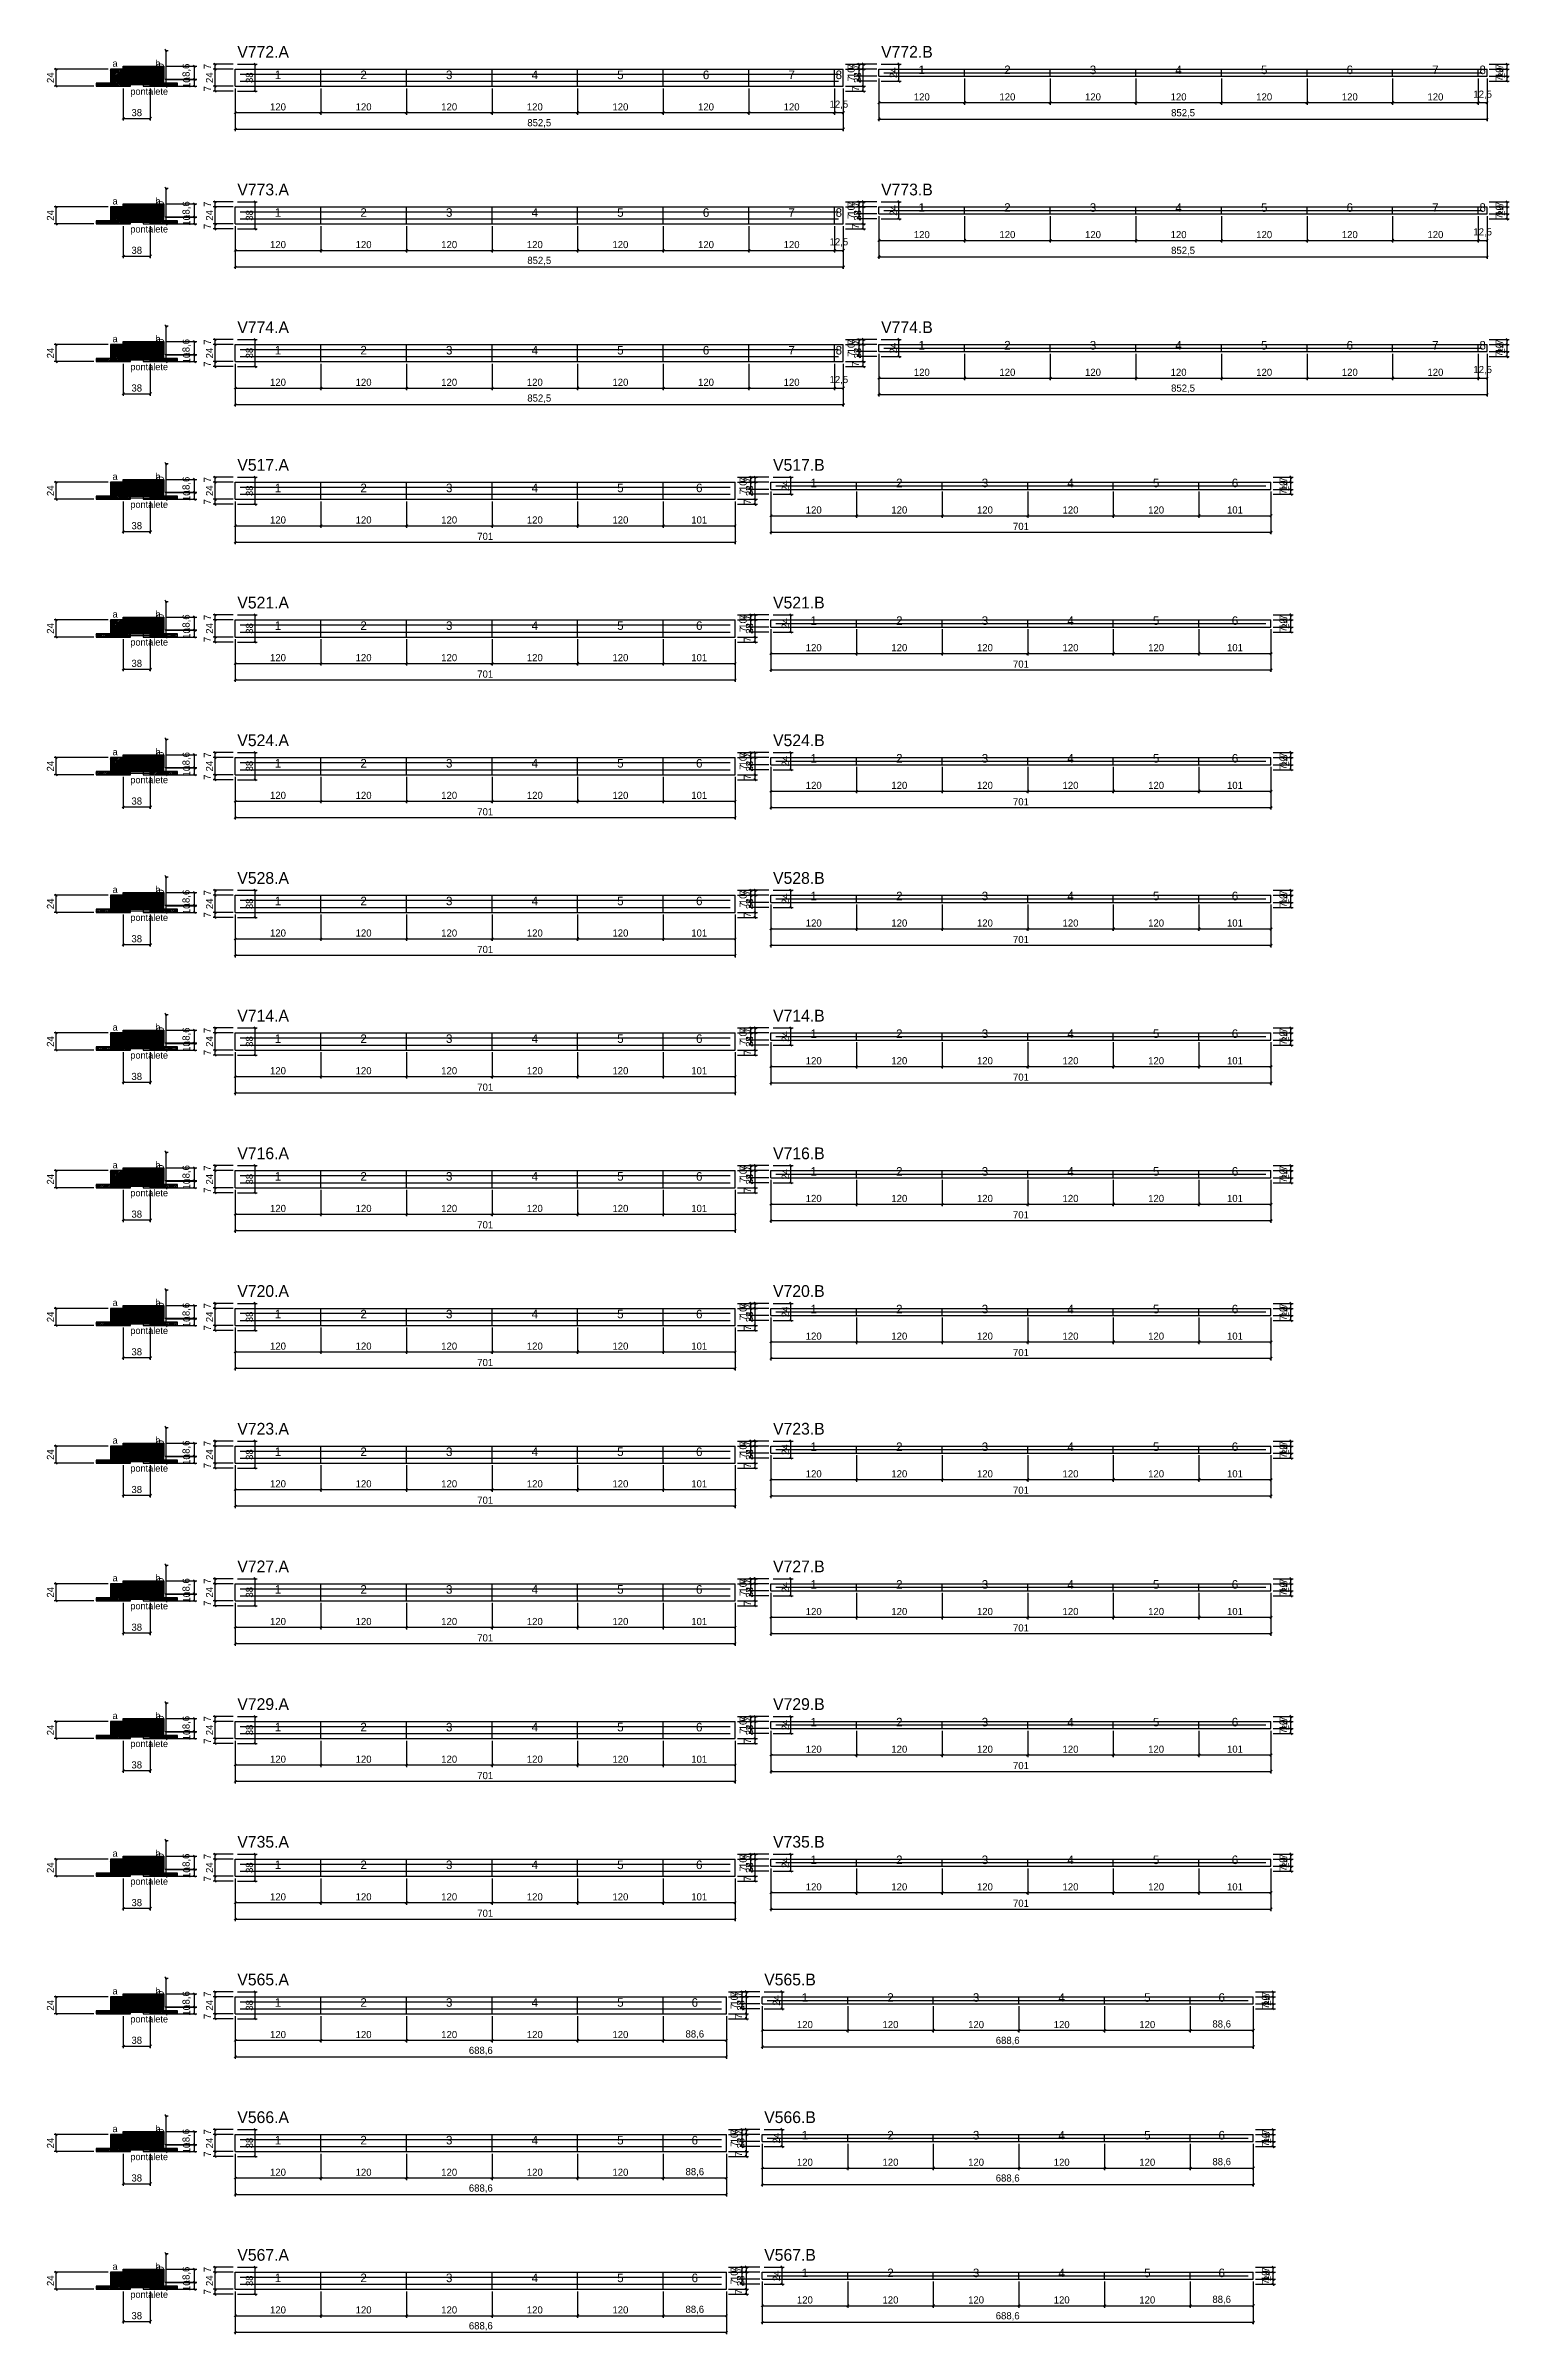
# Model space of a CAD drawing. Extents: x -10500 to 3070, y -6649 to 1250.
# Drawn here: x -69 to 1983, y -3175 to 33 of the extents above; entities that cross this region are included whole.
import ezdxf
from ezdxf.enums import TextEntityAlignment as Align

# ---------------------------------------------------------------- set-up
doc = ezdxf.new("R2010")
doc.units = 0
for name, color, linetype in [('5', 5, 'Continuous'), ('CONCRETO', 251, 'Continuous'), ('COTA', 241, 'Continuous'), ('detalhes', 7, 'Continuous'), ('ESTRUTURACAO', 7, 'Continuous'), ('Hachura', 251, 'Continuous'), ('Madeira', 126, 'Continuous'), ('NOMENCLATURA', 7, 'Continuous'), ('Painéis', 200, 'Continuous'), ('SARR_2.2x7', 40, 'Continuous')]:
    doc.layers.add(name, color=color, linetype=linetype)
doc.dimstyles.new('PAINEL', dxfattribs={"dimtxt": 10, "dimasz": 3, "dimexe": 3, "dimexo": 3, "dimgap": 3, "dimtad": 1, "dimblk": 'OBLIQUE', "dimblk1": 'OBLIQUE', "dimcen": 2.5, "dimclrd": 4, "dimclre": 4, "dimclrt": 240, "dimazin": 3, "dimtfac": 1, "dimtmove": 0, "dimatfit": 3})

msp = doc.modelspace()

# ---------------------------------------------------------------- texts
at = {"layer": '5'}
for s, p in [('1', (1159.5, -1)), ('2', (1279.5, -1)), ('3', (1399.5, -1)), ('4', (1519.5, -1)), ('5', (1639.5, -1)), ('6', (1759.5, -1)), ('7', (1879.5, -1)), ('8', (1945.75, -1)), ('1', (257, -8)), ('2', (377, -8)), ('3', (497, -8)), ('4', (617, -8)), ('5', (737, -8)), ('6', (857, -8)), ('7', (977, -8)), ('8', (1043.25, -8)), ('1', (1159.5, -194)), ('2', (1279.5, -194)), ('3', (1399.5, -194)), ('4', (1519.5, -194)), ('5', (1639.5, -194)), ('6', (1759.5, -194)), ('7', (1879.5, -194)), ('8', (1945.75, -194)), ('1', (257, -201)), ('2', (377, -201)), ('3', (497, -201)), ('4', (617, -201)), ('5', (737, -201)), ('6', (857, -201)), ('7', (977, -201)), ('8', (1043.25, -201)), ('1', (1159.5, -387)), ('2', (1279.5, -387)), ('3', (1399.5, -387)), ('4', (1519.5, -387)), ('5', (1639.5, -387)), ('6', (1759.5, -387)), ('7', (1879.5, -387)), ('8', (1945.75, -387)), ('1', (257, -394)), ('2', (377, -394)), ('3', (497, -394)), ('4', (617, -394)), ('5', (737, -394)), ('6', (857, -394)), ('7', (977, -394)), ('8', (1043.25, -394)), ('1', (1008, -580)), ('2', (1128, -580)), ('3', (1248, -580)), ('4', (1368, -580)), ('5', (1488, -580)), ('6', (1598.5, -580)), ('1', (257, -587)), ('2', (377, -587)), ('3', (497, -587)), ('4', (617, -587)), ('5', (737, -587)), ('6', (847.5, -587)), ('1', (1008, -773)), ('2', (1128, -773)), ('3', (1248, -773)), ('4', (1368, -773)), ('5', (1488, -773)), ('6', (1598.5, -773)), ('1', (257, -780)), ('2', (377, -780)), ('3', (497, -780)), ('4', (617, -780)), ('5', (737, -780)), ('6', (847.5, -780)), ('1', (1008, -966)), ('2', (1128, -966)), ('3', (1248, -966)), ('4', (1368, -966)), ('5', (1488, -966)), ('6', (1598.5, -966)), ('1', (257, -973)), ('2', (377, -973)), ('3', (497, -973)), ('4', (617, -973)), ('5', (737, -973)), ('6', (847.5, -973)), ('1', (1008, -1159)), ('2', (1128, -1159)), ('3', (1248, -1159)), ('4', (1368, -1159)), ('5', (1488, -1159)), ('6', (1598.5, -1159)), ('1', (257, -1166)), ('2', (377, -1166)), ('3', (497, -1166)), ('4', (617, -1166)), ('5', (737, -1166)), ('6', (847.5, -1166)), ('1', (1008, -1352)), ('2', (1128, -1352)), ('3', (1248, -1352)), ('4', (1368, -1352)), ('5', (1488, -1352)), ('6', (1598.5, -1352)), ('1', (257, -1359)), ('2', (377, -1359)), ('3', (497, -1359)), ('4', (617, -1359)), ('5', (737, -1359)), ('6', (847.5, -1359)), ('1', (1008, -1545)), ('2', (1128, -1545)), ('3', (1248, -1545)), ('4', (1368, -1545)), ('5', (1488, -1545)), ('6', (1598.5, -1545)), ('1', (257, -1552)), ('2', (377, -1552)), ('3', (497, -1552)), ('4', (617, -1552)), ('5', (737, -1552)), ('6', (847.5, -1552)), ('1', (1008, -1738)), ('2', (1128, -1738)), ('3', (1248, -1738)), ('4', (1368, -1738)), ('5', (1488, -1738)), ('6', (1598.5, -1738)), ('1', (257, -1745)), ('2', (377, -1745)), ('3', (497, -1745)), ('4', (617, -1745)), ('5', (737, -1745)), ('6', (847.5, -1745)), ('1', (257, -1938)), ('2', (377, -1938)), ('3', (497, -1938)), ('4', (617, -1938)), ('5', (737, -1938)), ('6', (847.5, -1938)), ('1', (1008, -1931)), ('2', (1128, -1931)), ('3', (1248, -1931)), ('4', (1368, -1931)), ('5', (1488, -1931)), ('6', (1598.5, -1931)), ('1', (257, -2131)), ('2', (377, -2131)), ('3', (497, -2131)), ('4', (617, -2131)), ('5', (737, -2131)), ('6', (847.5, -2131)), ('1', (1008, -2124)), ('2', (1128, -2124)), ('3', (1248, -2124)), ('4', (1368, -2124)), ('5', (1488, -2124)), ('6', (1598.5, -2124)), ('1', (257, -2324)), ('2', (377, -2324)), ('3', (497, -2324)), ('4', (617, -2324)), ('5', (737, -2324)), ('6', (847.5, -2324)), ('1', (1008, -2317)), ('2', (1128, -2317)), ('3', (1248, -2317)), ('4', (1368, -2317)), ('5', (1488, -2317)), ('6', (1598.5, -2317)), ('1', (257, -2517)), ('2', (377, -2517)), ('3', (497, -2517)), ('4', (617, -2517)), ('5', (737, -2517)), ('6', (847.5, -2517)), ('1', (1008, -2510)), ('2', (1128, -2510)), ('3', (1248, -2510)), ('4', (1368, -2510)), ('5', (1488, -2510)), ('6', (1598.5, -2510)), ('1', (257, -2710)), ('2', (377, -2710)), ('3', (497, -2710)), ('4', (617, -2710)), ('5', (737, -2710)), ('6', (841.3, -2710)), ('1', (995.6, -2703)), ('2', (1115.6, -2703)), ('3', (1235.6, -2703)), ('4', (1355.6, -2703)), ('5', (1475.6, -2703)), ('6', (1579.9, -2703)), ('1', (257, -2903)), ('2', (377, -2903)), ('3', (497, -2903)), ('4', (617, -2903)), ('5', (737, -2903)), ('6', (841.3, -2903)), ('1', (995.6, -2896)), ('2', (1115.6, -2896)), ('3', (1235.6, -2896)), ('4', (1355.6, -2896)), ('5', (1475.6, -2896)), ('6', (1579.9, -2896)), ('1', (257, -3096)), ('2', (377, -3096)), ('3', (497, -3096)), ('4', (617, -3096)), ('5', (737, -3096)), ('6', (841.3, -3096)), ('1', (995.6, -3089)), ('2', (1115.6, -3089)), ('3', (1235.6, -3089)), ('4', (1355.6, -3089)), ('5', (1475.6, -3089)), ('6', (1579.9, -3089))]:
    msp.add_text(s, height=12, dxfattribs=at).set_placement(p, align=Align.MIDDLE_CENTER)
at = {"layer": 'detalhes'}
for s, p in [('a', (25, 3.3)), ('b', (85, 3.3)), ('c', (50, -13.5)), ('a', (25, -189.7)), ('b', (85, -189.7)), ('c', (50, -206.5)), ('a', (25, -382.7)), ('b', (85, -382.7)), ('c', (50, -399.5)), ('a', (25, -575.7)), ('b', (85, -575.7)), ('c', (50, -592.5)), ('a', (25, -768.7)), ('b', (85, -768.7)), ('c', (50, -785.5)), ('a', (25, -961.7)), ('b', (85, -961.7)), ('c', (50, -978.5)), ('a', (25, -1154.7)), ('b', (85, -1154.7)), ('c', (50, -1171.5)), ('a', (25, -1347.7)), ('b', (85, -1347.7)), ('c', (50, -1364.5)), ('a', (25, -1540.7)), ('b', (85, -1540.7)), ('c', (50, -1557.5)), ('a', (25, -1733.7)), ('b', (85, -1733.7)), ('c', (50, -1750.5)), ('a', (25, -1926.7)), ('b', (85, -1926.7)), ('c', (50, -1943.5)), ('a', (25, -2119.7)), ('b', (85, -2119.7)), ('c', (50, -2136.5)), ('a', (25, -2312.7)), ('b', (85, -2312.7)), ('c', (50, -2329.5)), ('a', (25, -2505.7)), ('b', (85, -2505.7)), ('c', (50, -2522.5)), ('a', (25, -2698.7)), ('b', (85, -2698.7)), ('c', (50, -2715.5)), ('a', (25, -2891.7)), ('b', (85, -2891.7)), ('c', (50, -2908.5)), ('a', (25, -3084.7)), ('b', (85, -3084.7)), ('c', (50, -3101.5))]:
    msp.add_text(s, height=9.6, dxfattribs=at).set_placement(p)
at = {"layer": 'ESTRUTURACAO'}
for p in [(50, -36), (50, -229), (50, -422), (50, -615), (50, -808), (50, -1001), (50, -1194), (50, -1387), (50, -1580), (50, -1773), (50, -1966), (50, -2159), (50, -2352), (50, -2545), (50, -2738), (50, -2931), (50, -3124)]:
    msp.add_text('pontalete', height=9.6, dxfattribs=at).set_placement(p)
at = {"layer": 'NOMENCLATURA'}
for s, p in [('V772.A', (200, 16)), ('V772.B', (1102.5, 16)), ('V773.A', (200, -177)), ('V773.B', (1102.5, -177)), ('V774.A', (200, -370)), ('V774.B', (1102.5, -370)), ('V517.A', (200, -563)), ('V517.B', (951, -563)), ('V521.A', (200, -756)), ('V521.B', (951, -756)), ('V524.A', (200, -949)), ('V524.B', (951, -949)), ('V528.A', (200, -1142)), ('V528.B', (951, -1142)), ('V714.A', (200, -1335)), ('V714.B', (951, -1335)), ('V716.A', (200, -1528)), ('V716.B', (951, -1528)), ('V720.A', (200, -1721)), ('V720.B', (951, -1721)), ('V723.A', (200, -1914)), ('V723.B', (951, -1914)), ('V727.A', (200, -2107)), ('V727.B', (951, -2107)), ('V729.A', (200, -2300)), ('V729.B', (951, -2300)), ('V735.A', (200, -2493)), ('V735.B', (951, -2493)), ('V565.A', (200, -2686)), ('V565.B', (938.6, -2686)), ('V566.A', (200, -2879)), ('V566.B', (938.6, -2879)), ('V567.A', (200, -3072)), ('V567.B', (938.6, -3072))]:
    msp.add_text(s, height=16.5, dxfattribs=at).set_placement(p)

# ---------------------------------------------------------------- blocks, each defined once
blk = doc.blocks.new('PAR_ESQ')
for p, q in [((-1, -1), (1, 1)), ((-1, 1), (1, -1))]:
    blk.add_line(p, q)
blk = doc.blocks.new('PAR_FUNDO_ESQ')
for p, q in [((-1, -1), (1, 1)), ((-1, 1), (1, -1))]:
    blk.add_line(p, q)
blk = doc.blocks.new('PAR_FUNDO_DIR')
for p, q in [((-1, -1), (1, 1)), ((-1, 1), (1, -1))]:
    blk.add_line(p, q)
blk = doc.blocks.new('par_int_esq')
for p, q in [((-1, -1), (1, 1)), ((-1, 1), (1, -1))]:
    blk.add_line(p, q)
blk = doc.blocks.new('par_int_dir')
for p, q in [((-1, -1), (1, 1)), ((-1, 1), (1, -1))]:
    blk.add_line(p, q)
blk = doc.blocks.new('_OBLIQUE')
at = {"color": 0, "linetype": 'BYBLOCK'}
blk.add_line((-0.5, -0.5), (0.5, 0.5), dxfattribs=at)

# ---------------------------------------------------------------- dimensions: what is measured, and where the dimension line sits
at = {"layer": 'COTA'}
for base, p1, p2 in [((-54, -24), (2, -24), (22, 0)), ((100, -24), (96, -24), (96, 26)), ((140, -14.6), (97, -14.6), (97, 4)), ((169, 0), (197, 0), (197, 7)), ((169, -24), (197, -24), (197, 0)), ((225, -31), (197, -31), (197, 7)), ((1077.5, -31), (1049.5, -31), (1049.5, 7)), ((1077.5, 0), (1049.5, 0), (1049.5, 7)), ((1077.5, -24), (1049.5, -24), (1049.5, 0)), ((1071.5, 0), (1099.5, 0), (1099.5, 7)), ((1071.5, -10), (1099.5, -10), (1099.5, 0)), ((1127.5, -17), (1099.5, -17), (1099.5, 7)), ((1980, -17), (1952, -17), (1952, 7)), ((1980, 0), (1952, 0), (1952, 7)), ((1980, -10), (1952, -10), (1952, 0)), ((140, -24), (96, -24), (96, -14)), ((169, -31), (197, -31), (197, -24)), ((1077.5, -31), (1049.5, -31), (1049.5, -24)), ((1071.5, -17), (1099.5, -17), (1099.5, -10)), ((1980, -17), (1952, -17), (1952, -10)), ((-54, -217), (2, -217), (22, -193)), ((100, -217), (96, -217), (96, -167)), ((140, -207.6), (97, -207.6), (97, -189)), ((169, -193), (197, -193), (197, -186)), ((169, -217), (197, -217), (197, -193)), ((225, -224), (197, -224), (197, -186)), ((1077.5, -224), (1049.5, -224), (1049.5, -186)), ((1077.5, -193), (1049.5, -193), (1049.5, -186)), ((1077.5, -217), (1049.5, -217), (1049.5, -193)), ((1071.5, -193), (1099.5, -193), (1099.5, -186)), ((1071.5, -203), (1099.5, -203), (1099.5, -193)), ((1127.5, -210), (1099.5, -210), (1099.5, -186)), ((1980, -210), (1952, -210), (1952, -186)), ((1980, -193), (1952, -193), (1952, -186)), ((1980, -203), (1952, -203), (1952, -193)), ((140, -217), (96, -217), (96, -207)), ((169, -224), (197, -224), (197, -217)), ((1077.5, -224), (1049.5, -224), (1049.5, -217)), ((1071.5, -210), (1099.5, -210), (1099.5, -203)), ((1980, -210), (1952, -210), (1952, -203)), ((-54, -410), (2, -410), (22, -386)), ((100, -410), (96, -410), (96, -360)), ((140, -400.6), (97, -400.6), (97, -382)), ((169, -386), (197, -386), (197, -379)), ((169, -410), (197, -410), (197, -386)), ((225, -417), (197, -417), (197, -379)), ((1077.5, -417), (1049.5, -417), (1049.5, -379)), ((1077.5, -386), (1049.5, -386), (1049.5, -379)), ((1077.5, -410), (1049.5, -410), (1049.5, -386)), ((1071.5, -386), (1099.5, -386), (1099.5, -379)), ((1071.5, -396), (1099.5, -396), (1099.5, -386)), ((1127.5, -403), (1099.5, -403), (1099.5, -379)), ((1980, -403), (1952, -403), (1952, -379)), ((1980, -386), (1952, -386), (1952, -379)), ((1980, -396), (1952, -396), (1952, -386)), ((140, -410), (96, -410), (96, -400)), ((169, -417), (197, -417), (197, -410)), ((1077.5, -417), (1049.5, -417), (1049.5, -410)), ((1071.5, -403), (1099.5, -403), (1099.5, -396)), ((1980, -403), (1952, -403), (1952, -396)), ((100, -603), (96, -603), (96, -553)), ((140, -593.6), (97, -593.6), (97, -575)), ((169, -579), (197, -579), (197, -572)), ((225, -610), (197, -610), (197, -572)), ((926, -610), (898, -610), (898, -572)), ((926, -579), (898, -579), (898, -572)), ((920, -579), (948, -579), (948, -572)), ((920, -589), (948, -589), (948, -579)), ((976, -596), (948, -596), (948, -572)), ((1677, -596), (1649, -596), (1649, -572)), ((1677, -579), (1649, -579), (1649, -572)), ((1677, -589), (1649, -589), (1649, -579)), ((-54, -603), (2, -603), (22, -579)), ((140, -603), (96, -603), (96, -593)), ((169, -610), (197, -610), (197, -603)), ((169, -603), (197, -603), (197, -579)), ((926, -603), (898, -603), (898, -579)), ((926, -610), (898, -610), (898, -603)), ((920, -596), (948, -596), (948, -589)), ((1677, -596), (1649, -596), (1649, -589)), ((100, -796), (96, -796), (96, -746)), ((140, -786.6), (97, -786.6), (97, -768)), ((169, -772), (197, -772), (197, -765)), ((225, -803), (197, -803), (197, -765)), ((926, -803), (898, -803), (898, -765)), ((926, -772), (898, -772), (898, -765)), ((920, -772), (948, -772), (948, -765)), ((920, -782), (948, -782), (948, -772)), ((976, -789), (948, -789), (948, -765)), ((1677, -789), (1649, -789), (1649, -765)), ((1677, -772), (1649, -772), (1649, -765)), ((1677, -782), (1649, -782), (1649, -772)), ((-54, -796), (2, -796), (22, -772)), ((140, -796), (96, -796), (96, -786)), ((169, -803), (197, -803), (197, -796)), ((169, -796), (197, -796), (197, -772)), ((926, -796), (898, -796), (898, -772)), ((926, -803), (898, -803), (898, -796)), ((920, -789), (948, -789), (948, -782)), ((1677, -789), (1649, -789), (1649, -782)), ((100, -989), (96, -989), (96, -939)), ((140, -979.6), (97, -979.6), (97, -961)), ((169, -965), (197, -965), (197, -958)), ((225, -996), (197, -996), (197, -958)), ((926, -996), (898, -996), (898, -958)), ((926, -965), (898, -965), (898, -958)), ((920, -965), (948, -965), (948, -958)), ((976, -982), (948, -982), (948, -958)), ((1677, -982), (1649, -982), (1649, -958)), ((1677, -965), (1649, -965), (1649, -958)), ((-54, -989), (2, -989), (22, -965)), ((140, -989), (96, -989), (96, -979)), ((169, -996), (197, -996), (197, -989)), ((169, -989), (197, -989), (197, -965)), ((926, -989), (898, -989), (898, -965)), ((926, -996), (898, -996), (898, -989)), ((920, -975), (948, -975), (948, -965)), ((920, -982), (948, -982), (948, -975)), ((1677, -975), (1649, -975), (1649, -965)), ((1677, -982), (1649, -982), (1649, -975)), ((100, -1182), (96, -1182), (96, -1132)), ((140, -1172.6), (97, -1172.6), (97, -1154)), ((169, -1158), (197, -1158), (197, -1151)), ((225, -1189), (197, -1189), (197, -1151)), ((926, -1189), (898, -1189), (898, -1151)), ((926, -1158), (898, -1158), (898, -1151)), ((920, -1158), (948, -1158), (948, -1151)), ((976, -1175), (948, -1175), (948, -1151)), ((1677, -1175), (1649, -1175), (1649, -1151)), ((1677, -1158), (1649, -1158), (1649, -1151)), ((-54, -1182), (2, -1182), (22, -1158)), ((140, -1182), (96, -1182), (96, -1172)), ((169, -1189), (197, -1189), (197, -1182)), ((169, -1182), (197, -1182), (197, -1158)), ((926, -1182), (898, -1182), (898, -1158)), ((926, -1189), (898, -1189), (898, -1182)), ((920, -1168), (948, -1168), (948, -1158)), ((920, -1175), (948, -1175), (948, -1168)), ((1677, -1168), (1649, -1168), (1649, -1158)), ((1677, -1175), (1649, -1175), (1649, -1168)), ((100, -1375), (96, -1375), (96, -1325)), ((140, -1365.6), (97, -1365.6), (97, -1347)), ((169, -1351), (197, -1351), (197, -1344)), ((225, -1382), (197, -1382), (197, -1344)), ((926, -1382), (898, -1382), (898, -1344)), ((926, -1351), (898, -1351), (898, -1344)), ((920, -1351), (948, -1351), (948, -1344)), ((976, -1368), (948, -1368), (948, -1344)), ((1677, -1368), (1649, -1368), (1649, -1344)), ((1677, -1351), (1649, -1351), (1649, -1344)), ((-54, -1375), (2, -1375), (22, -1351)), ((140, -1375), (96, -1375), (96, -1365)), ((169, -1382), (197, -1382), (197, -1375)), ((169, -1375), (197, -1375), (197, -1351)), ((926, -1375), (898, -1375), (898, -1351)), ((926, -1382), (898, -1382), (898, -1375)), ((920, -1361), (948, -1361), (948, -1351)), ((920, -1368), (948, -1368), (948, -1361)), ((1677, -1361), (1649, -1361), (1649, -1351)), ((1677, -1368), (1649, -1368), (1649, -1361)), ((100, -1568), (96, -1568), (96, -1518)), ((140, -1558.6), (97, -1558.6), (97, -1540)), ((169, -1544), (197, -1544), (197, -1537)), ((225, -1575), (197, -1575), (197, -1537)), ((926, -1575), (898, -1575), (898, -1537)), ((926, -1544), (898, -1544), (898, -1537)), ((920, -1544), (948, -1544), (948, -1537)), ((976, -1561), (948, -1561), (948, -1537)), ((1677, -1561), (1649, -1561), (1649, -1537)), ((1677, -1544), (1649, -1544), (1649, -1537)), ((-54, -1568), (2, -1568), (22, -1544)), ((140, -1568), (96, -1568), (96, -1558)), ((169, -1575), (197, -1575), (197, -1568)), ((169, -1568), (197, -1568), (197, -1544)), ((926, -1568), (898, -1568), (898, -1544)), ((926, -1575), (898, -1575), (898, -1568)), ((920, -1554), (948, -1554), (948, -1544)), ((920, -1561), (948, -1561), (948, -1554)), ((1677, -1554), (1649, -1554), (1649, -1544)), ((1677, -1561), (1649, -1561), (1649, -1554)), ((100, -1761), (96, -1761), (96, -1711)), ((140, -1751.6), (97, -1751.6), (97, -1733)), ((169, -1737), (197, -1737), (197, -1730)), ((225, -1768), (197, -1768), (197, -1730)), ((926, -1768), (898, -1768), (898, -1730)), ((926, -1737), (898, -1737), (898, -1730)), ((920, -1737), (948, -1737), (948, -1730)), ((976, -1754), (948, -1754), (948, -1730)), ((1677, -1754), (1649, -1754), (1649, -1730)), ((1677, -1737), (1649, -1737), (1649, -1730)), ((-54, -1761), (2, -1761), (22, -1737)), ((140, -1761), (96, -1761), (96, -1751)), ((169, -1768), (197, -1768), (197, -1761)), ((169, -1761), (197, -1761), (197, -1737)), ((926, -1761), (898, -1761), (898, -1737)), ((926, -1768), (898, -1768), (898, -1761)), ((920, -1747), (948, -1747), (948, -1737)), ((920, -1754), (948, -1754), (948, -1747)), ((1677, -1747), (1649, -1747), (1649, -1737)), ((1677, -1754), (1649, -1754), (1649, -1747)), ((100, -1954), (96, -1954), (96, -1904)), ((140, -1944.6), (97, -1944.6), (97, -1926)), ((169, -1930), (197, -1930), (197, -1923)), ((225, -1961), (197, -1961), (197, -1923)), ((926, -1961), (898, -1961), (898, -1923)), ((926, -1930), (898, -1930), (898, -1923)), ((920, -1930), (948, -1930), (948, -1923)), ((976, -1947), (948, -1947), (948, -1923)), ((1677, -1947), (1649, -1947), (1649, -1923)), ((1677, -1930), (1649, -1930), (1649, -1923)), ((-54, -1954), (2, -1954), (22, -1930)), ((140, -1954), (96, -1954), (96, -1944)), ((169, -1961), (197, -1961), (197, -1954)), ((169, -1954), (197, -1954), (197, -1930)), ((926, -1954), (898, -1954), (898, -1930)), ((926, -1961), (898, -1961), (898, -1954)), ((920, -1940), (948, -1940), (948, -1930)), ((920, -1947), (948, -1947), (948, -1940)), ((1677, -1940), (1649, -1940), (1649, -1930)), ((1677, -1947), (1649, -1947), (1649, -1940)), ((100, -2147), (96, -2147), (96, -2097)), ((140, -2137.6), (97, -2137.6), (97, -2119)), ((169, -2123), (197, -2123), (197, -2116)), ((225, -2154), (197, -2154), (197, -2116)), ((926, -2154), (898, -2154), (898, -2116)), ((926, -2123), (898, -2123), (898, -2116)), ((920, -2123), (948, -2123), (948, -2116)), ((976, -2140), (948, -2140), (948, -2116)), ((1677, -2140), (1649, -2140), (1649, -2116)), ((1677, -2123), (1649, -2123), (1649, -2116)), ((-54, -2147), (2, -2147), (22, -2123)), ((140, -2147), (96, -2147), (96, -2137)), ((169, -2154), (197, -2154), (197, -2147)), ((169, -2147), (197, -2147), (197, -2123)), ((926, -2147), (898, -2147), (898, -2123)), ((926, -2154), (898, -2154), (898, -2147)), ((920, -2133), (948, -2133), (948, -2123)), ((920, -2140), (948, -2140), (948, -2133)), ((1677, -2133), (1649, -2133), (1649, -2123)), ((1677, -2140), (1649, -2140), (1649, -2133)), ((100, -2340), (96, -2340), (96, -2290)), ((140, -2330.6), (97, -2330.6), (97, -2312)), ((169, -2316), (197, -2316), (197, -2309)), ((225, -2347), (197, -2347), (197, -2309)), ((926, -2347), (898, -2347), (898, -2309)), ((926, -2316), (898, -2316), (898, -2309)), ((920, -2316), (948, -2316), (948, -2309)), ((976, -2333), (948, -2333), (948, -2309)), ((1677, -2333), (1649, -2333), (1649, -2309)), ((1677, -2316), (1649, -2316), (1649, -2309)), ((-54, -2340), (2, -2340), (22, -2316)), ((140, -2340), (96, -2340), (96, -2330)), ((169, -2347), (197, -2347), (197, -2340)), ((169, -2340), (197, -2340), (197, -2316)), ((926, -2340), (898, -2340), (898, -2316)), ((926, -2347), (898, -2347), (898, -2340)), ((920, -2326), (948, -2326), (948, -2316)), ((920, -2333), (948, -2333), (948, -2326)), ((1677, -2326), (1649, -2326), (1649, -2316)), ((1677, -2333), (1649, -2333), (1649, -2326)), ((100, -2533), (96, -2533), (96, -2483)), ((140, -2523.6), (97, -2523.6), (97, -2505)), ((169, -2509), (197, -2509), (197, -2502)), ((225, -2540), (197, -2540), (197, -2502)), ((926, -2540), (898, -2540), (898, -2502)), ((926, -2509), (898, -2509), (898, -2502)), ((920, -2509), (948, -2509), (948, -2502)), ((976, -2526), (948, -2526), (948, -2502)), ((1677, -2526), (1649, -2526), (1649, -2502)), ((1677, -2509), (1649, -2509), (1649, -2502)), ((-54, -2533), (2, -2533), (22, -2509)), ((140, -2533), (96, -2533), (96, -2523)), ((169, -2540), (197, -2540), (197, -2533)), ((169, -2533), (197, -2533), (197, -2509)), ((926, -2533), (898, -2533), (898, -2509)), ((926, -2540), (898, -2540), (898, -2533)), ((920, -2519), (948, -2519), (948, -2509)), ((920, -2526), (948, -2526), (948, -2519)), ((1677, -2519), (1649, -2519), (1649, -2509)), ((1677, -2526), (1649, -2526), (1649, -2519)), ((100, -2726), (96, -2726), (96, -2676)), ((140, -2716.6), (97, -2716.6), (97, -2698)), ((169, -2702), (197, -2702), (197, -2695)), ((225, -2733), (197, -2733), (197, -2695)), ((913.6, -2733), (885.6, -2733), (885.6, -2695)), ((913.6, -2702), (885.6, -2702), (885.6, -2695)), ((907.6, -2702), (935.6, -2702), (935.6, -2695)), ((963.6, -2719), (935.6, -2719), (935.6, -2695)), ((1652.2, -2719), (1624.2, -2719), (1624.2, -2695)), ((1652.2, -2702), (1624.2, -2702), (1624.2, -2695)), ((-54, -2726), (2, -2726), (22, -2702)), ((140, -2726), (96, -2726), (96, -2716)), ((169, -2733), (197, -2733), (197, -2726)), ((169, -2726), (197, -2726), (197, -2702)), ((913.6, -2726), (885.6, -2726), (885.6, -2702)), ((913.6, -2733), (885.6, -2733), (885.6, -2726)), ((907.6, -2712), (935.6, -2712), (935.6, -2702)), ((907.6, -2719), (935.6, -2719), (935.6, -2712)), ((1652.2, -2712), (1624.2, -2712), (1624.2, -2702)), ((1652.2, -2719), (1624.2, -2719), (1624.2, -2712)), ((100, -2919), (96, -2919), (96, -2869)), ((169, -2895), (197, -2895), (197, -2888)), ((225, -2926), (197, -2926), (197, -2888)), ((913.6, -2926), (885.6, -2926), (885.6, -2888)), ((913.6, -2895), (885.6, -2895), (885.6, -2888)), ((907.6, -2895), (935.6, -2895), (935.6, -2888)), ((963.6, -2912), (935.6, -2912), (935.6, -2888)), ((1652.2, -2912), (1624.2, -2912), (1624.2, -2888)), ((1652.2, -2895), (1624.2, -2895), (1624.2, -2888)), ((-54, -2919), (2, -2919), (22, -2895)), ((140, -2919), (96, -2919), (96, -2909)), ((140, -2909.6), (97, -2909.6), (97, -2891)), ((169, -2926), (197, -2926), (197, -2919)), ((169, -2919), (197, -2919), (197, -2895)), ((913.6, -2919), (885.6, -2919), (885.6, -2895)), ((913.6, -2926), (885.6, -2926), (885.6, -2919)), ((907.6, -2905), (935.6, -2905), (935.6, -2895)), ((907.6, -2912), (935.6, -2912), (935.6, -2905)), ((1652.2, -2905), (1624.2, -2905), (1624.2, -2895)), ((1652.2, -2912), (1624.2, -2912), (1624.2, -2905)), ((100, -3112), (96, -3112), (96, -3062)), ((-54, -3112), (2, -3112), (22, -3088)), ((140, -3112), (96, -3112), (96, -3102)), ((140, -3102.6), (97, -3102.6), (97, -3084)), ((169, -3088), (197, -3088), (197, -3081)), ((169, -3119), (197, -3119), (197, -3112)), ((169, -3112), (197, -3112), (197, -3088)), ((225, -3119), (197, -3119), (197, -3081)), ((913.6, -3119), (885.6, -3119), (885.6, -3081)), ((913.6, -3088), (885.6, -3088), (885.6, -3081)), ((913.6, -3112), (885.6, -3112), (885.6, -3088)), ((913.6, -3119), (885.6, -3119), (885.6, -3112)), ((907.6, -3088), (935.6, -3088), (935.6, -3081)), ((907.6, -3098), (935.6, -3098), (935.6, -3088)), ((907.6, -3105), (935.6, -3105), (935.6, -3098)), ((963.6, -3105), (935.6, -3105), (935.6, -3081)), ((1652.2, -3105), (1624.2, -3105), (1624.2, -3081)), ((1652.2, -3088), (1624.2, -3088), (1624.2, -3081)), ((1652.2, -3098), (1624.2, -3098), (1624.2, -3088)), ((1652.2, -3105), (1624.2, -3105), (1624.2, -3098))]:
    msp.add_linear_dim(base=base, p1=p1, p2=p2, angle=90, dimstyle='PAINEL', dxfattribs=at).render()
for base, p1, p2 in [((40, -69), (40, -24), (78, -24)), ((197, -61), (197, -24), (317, -24)), ((197, -84), (197, -24), (1049.5, -24)), ((317, -61), (317, -24), (437, -24)), ((437, -61), (437, -24), (557, -24)), ((557, -61), (557, -24), (677, -24)), ((677, -61), (677, -24), (797, -24)), ((797, -61), (797, -24), (917, -24)), ((917, -61), (917, -24), (1037, -24)), ((1037, -61), (1037, -24), (1049.5, -24)), ((1099.5, -47), (1099.5, -10), (1219.5, -10)), ((1099.5, -70), (1099.5, -10), (1952, -10)), ((1219.5, -47), (1219.5, -10), (1339.5, -10)), ((1339.5, -47), (1339.5, -10), (1459.5, -10)), ((1459.5, -47), (1459.5, -10), (1579.5, -10)), ((1579.5, -47), (1579.5, -10), (1699.5, -10)), ((1699.5, -47), (1699.5, -10), (1819.5, -10)), ((1819.5, -47), (1819.5, -10), (1939.5, -10)), ((1939.5, -47), (1939.5, -10), (1952, -10)), ((40, -262), (40, -217), (78, -217)), ((197, -254), (197, -217), (317, -217)), ((197, -277), (197, -217), (1049.5, -217)), ((317, -254), (317, -217), (437, -217)), ((437, -254), (437, -217), (557, -217)), ((557, -254), (557, -217), (677, -217)), ((677, -254), (677, -217), (797, -217)), ((797, -254), (797, -217), (917, -217)), ((917, -254), (917, -217), (1037, -217)), ((1037, -254), (1037, -217), (1049.5, -217)), ((1099.5, -240), (1099.5, -203), (1219.5, -203)), ((1099.5, -263), (1099.5, -203), (1952, -203)), ((1219.5, -240), (1219.5, -203), (1339.5, -203)), ((1339.5, -240), (1339.5, -203), (1459.5, -203)), ((1459.5, -240), (1459.5, -203), (1579.5, -203)), ((1579.5, -240), (1579.5, -203), (1699.5, -203)), ((1699.5, -240), (1699.5, -203), (1819.5, -203)), ((1819.5, -240), (1819.5, -203), (1939.5, -203)), ((1939.5, -240), (1939.5, -203), (1952, -203)), ((40, -455), (40, -410), (78, -410)), ((197, -447), (197, -410), (317, -410)), ((197, -470), (197, -410), (1049.5, -410)), ((317, -447), (317, -410), (437, -410)), ((437, -447), (437, -410), (557, -410)), ((557, -447), (557, -410), (677, -410)), ((677, -447), (677, -410), (797, -410)), ((797, -447), (797, -410), (917, -410)), ((917, -447), (917, -410), (1037, -410)), ((1037, -447), (1037, -410), (1049.5, -410)), ((1099.5, -433), (1099.5, -396), (1219.5, -396)), ((1099.5, -456), (1099.5, -396), (1952, -396)), ((1219.5, -433), (1219.5, -396), (1339.5, -396)), ((1339.5, -433), (1339.5, -396), (1459.5, -396)), ((1459.5, -433), (1459.5, -396), (1579.5, -396)), ((1579.5, -433), (1579.5, -396), (1699.5, -396)), ((1699.5, -433), (1699.5, -396), (1819.5, -396)), ((1819.5, -433), (1819.5, -396), (1939.5, -396)), ((1939.5, -433), (1939.5, -396), (1952, -396)), ((40, -648), (40, -603), (78, -603)), ((197, -640), (197, -603), (317, -603)), ((197, -663), (197, -603), (898, -603)), ((317, -640), (317, -603), (437, -603)), ((437, -640), (437, -603), (557, -603)), ((557, -640), (557, -603), (677, -603)), ((677, -640), (677, -603), (797, -603)), ((797, -640), (797, -603), (898, -603)), ((948, -626), (948, -589), (1068, -589)), ((948, -649), (948, -589), (1649, -589)), ((1068, -626), (1068, -589), (1188, -589)), ((1188, -626), (1188, -589), (1308, -589)), ((1308, -626), (1308, -589), (1428, -589)), ((1428, -626), (1428, -589), (1548, -589)), ((1548, -626), (1548, -589), (1649, -589)), ((40, -841), (40, -796), (78, -796)), ((197, -833), (197, -796), (317, -796)), ((197, -856), (197, -796), (898, -796)), ((317, -833), (317, -796), (437, -796)), ((437, -833), (437, -796), (557, -796)), ((557, -833), (557, -796), (677, -796)), ((677, -833), (677, -796), (797, -796)), ((797, -833), (797, -796), (898, -796)), ((948, -819), (948, -782), (1068, -782)), ((948, -842), (948, -782), (1649, -782)), ((1068, -819), (1068, -782), (1188, -782)), ((1188, -819), (1188, -782), (1308, -782)), ((1308, -819), (1308, -782), (1428, -782)), ((1428, -819), (1428, -782), (1548, -782)), ((1548, -819), (1548, -782), (1649, -782)), ((40, -1034), (40, -989), (78, -989)), ((197, -1026), (197, -989), (317, -989)), ((197, -1049), (197, -989), (898, -989)), ((317, -1026), (317, -989), (437, -989)), ((437, -1026), (437, -989), (557, -989)), ((557, -1026), (557, -989), (677, -989)), ((677, -1026), (677, -989), (797, -989)), ((797, -1026), (797, -989), (898, -989)), ((948, -1012), (948, -975), (1068, -975)), ((948, -1035), (948, -975), (1649, -975)), ((1068, -1012), (1068, -975), (1188, -975)), ((1188, -1012), (1188, -975), (1308, -975)), ((1308, -1012), (1308, -975), (1428, -975)), ((1428, -1012), (1428, -975), (1548, -975)), ((1548, -1012), (1548, -975), (1649, -975)), ((40, -1227), (40, -1182), (78, -1182)), ((197, -1219), (197, -1182), (317, -1182)), ((197, -1242), (197, -1182), (898, -1182)), ((317, -1219), (317, -1182), (437, -1182)), ((437, -1219), (437, -1182), (557, -1182)), ((557, -1219), (557, -1182), (677, -1182)), ((677, -1219), (677, -1182), (797, -1182)), ((797, -1219), (797, -1182), (898, -1182)), ((948, -1205), (948, -1168), (1068, -1168)), ((948, -1228), (948, -1168), (1649, -1168)), ((1068, -1205), (1068, -1168), (1188, -1168)), ((1188, -1205), (1188, -1168), (1308, -1168)), ((1308, -1205), (1308, -1168), (1428, -1168)), ((1428, -1205), (1428, -1168), (1548, -1168)), ((1548, -1205), (1548, -1168), (1649, -1168)), ((40, -1420), (40, -1375), (78, -1375)), ((197, -1412), (197, -1375), (317, -1375)), ((197, -1435), (197, -1375), (898, -1375)), ((317, -1412), (317, -1375), (437, -1375)), ((437, -1412), (437, -1375), (557, -1375)), ((557, -1412), (557, -1375), (677, -1375)), ((677, -1412), (677, -1375), (797, -1375)), ((797, -1412), (797, -1375), (898, -1375)), ((948, -1398), (948, -1361), (1068, -1361)), ((948, -1421), (948, -1361), (1649, -1361)), ((1068, -1398), (1068, -1361), (1188, -1361)), ((1188, -1398), (1188, -1361), (1308, -1361)), ((1308, -1398), (1308, -1361), (1428, -1361)), ((1428, -1398), (1428, -1361), (1548, -1361)), ((1548, -1398), (1548, -1361), (1649, -1361)), ((40, -1613), (40, -1568), (78, -1568)), ((197, -1605), (197, -1568), (317, -1568)), ((197, -1628), (197, -1568), (898, -1568)), ((317, -1605), (317, -1568), (437, -1568)), ((437, -1605), (437, -1568), (557, -1568)), ((557, -1605), (557, -1568), (677, -1568)), ((677, -1605), (677, -1568), (797, -1568)), ((797, -1605), (797, -1568), (898, -1568)), ((948, -1591), (948, -1554), (1068, -1554)), ((948, -1614), (948, -1554), (1649, -1554)), ((1068, -1591), (1068, -1554), (1188, -1554)), ((1188, -1591), (1188, -1554), (1308, -1554)), ((1308, -1591), (1308, -1554), (1428, -1554)), ((1428, -1591), (1428, -1554), (1548, -1554)), ((1548, -1591), (1548, -1554), (1649, -1554)), ((40, -1806), (40, -1761), (78, -1761)), ((197, -1798), (197, -1761), (317, -1761)), ((197, -1821), (197, -1761), (898, -1761)), ((317, -1798), (317, -1761), (437, -1761)), ((437, -1798), (437, -1761), (557, -1761)), ((557, -1798), (557, -1761), (677, -1761)), ((677, -1798), (677, -1761), (797, -1761)), ((797, -1798), (797, -1761), (898, -1761)), ((948, -1784), (948, -1747), (1068, -1747)), ((948, -1807), (948, -1747), (1649, -1747)), ((1068, -1784), (1068, -1747), (1188, -1747)), ((1188, -1784), (1188, -1747), (1308, -1747)), ((1308, -1784), (1308, -1747), (1428, -1747)), ((1428, -1784), (1428, -1747), (1548, -1747)), ((1548, -1784), (1548, -1747), (1649, -1747)), ((40, -1999), (40, -1954), (78, -1954)), ((197, -1991), (197, -1954), (317, -1954)), ((197, -2014), (197, -1954), (898, -1954)), ((317, -1991), (317, -1954), (437, -1954)), ((437, -1991), (437, -1954), (557, -1954)), ((557, -1991), (557, -1954), (677, -1954)), ((677, -1991), (677, -1954), (797, -1954)), ((797, -1991), (797, -1954), (898, -1954)), ((948, -1977), (948, -1940), (1068, -1940)), ((948, -2000), (948, -1940), (1649, -1940)), ((1068, -1977), (1068, -1940), (1188, -1940)), ((1188, -1977), (1188, -1940), (1308, -1940)), ((1308, -1977), (1308, -1940), (1428, -1940)), ((1428, -1977), (1428, -1940), (1548, -1940)), ((1548, -1977), (1548, -1940), (1649, -1940)), ((40, -2192), (40, -2147), (78, -2147)), ((197, -2184), (197, -2147), (317, -2147)), ((197, -2207), (197, -2147), (898, -2147)), ((317, -2184), (317, -2147), (437, -2147)), ((437, -2184), (437, -2147), (557, -2147)), ((557, -2184), (557, -2147), (677, -2147)), ((677, -2184), (677, -2147), (797, -2147)), ((797, -2184), (797, -2147), (898, -2147)), ((948, -2170), (948, -2133), (1068, -2133)), ((948, -2193), (948, -2133), (1649, -2133)), ((1068, -2170), (1068, -2133), (1188, -2133)), ((1188, -2170), (1188, -2133), (1308, -2133)), ((1308, -2170), (1308, -2133), (1428, -2133)), ((1428, -2170), (1428, -2133), (1548, -2133)), ((1548, -2170), (1548, -2133), (1649, -2133)), ((40, -2385), (40, -2340), (78, -2340)), ((197, -2377), (197, -2340), (317, -2340)), ((197, -2400), (197, -2340), (898, -2340)), ((317, -2377), (317, -2340), (437, -2340)), ((437, -2377), (437, -2340), (557, -2340)), ((557, -2377), (557, -2340), (677, -2340)), ((677, -2377), (677, -2340), (797, -2340)), ((797, -2377), (797, -2340), (898, -2340)), ((948, -2363), (948, -2326), (1068, -2326)), ((948, -2386), (948, -2326), (1649, -2326)), ((1068, -2363), (1068, -2326), (1188, -2326)), ((1188, -2363), (1188, -2326), (1308, -2326)), ((1308, -2363), (1308, -2326), (1428, -2326)), ((1428, -2363), (1428, -2326), (1548, -2326)), ((1548, -2363), (1548, -2326), (1649, -2326)), ((40, -2578), (40, -2533), (78, -2533)), ((197, -2570), (197, -2533), (317, -2533)), ((197, -2593), (197, -2533), (898, -2533)), ((317, -2570), (317, -2533), (437, -2533)), ((437, -2570), (437, -2533), (557, -2533)), ((557, -2570), (557, -2533), (677, -2533)), ((677, -2570), (677, -2533), (797, -2533)), ((797, -2570), (797, -2533), (898, -2533)), ((948, -2556), (948, -2519), (1068, -2519)), ((948, -2579), (948, -2519), (1649, -2519)), ((1068, -2556), (1068, -2519), (1188, -2519)), ((1188, -2556), (1188, -2519), (1308, -2519)), ((1308, -2556), (1308, -2519), (1428, -2519)), ((1428, -2556), (1428, -2519), (1548, -2519)), ((1548, -2556), (1548, -2519), (1649, -2519)), ((40, -2771), (40, -2726), (78, -2726)), ((197, -2763), (197, -2726), (317, -2726)), ((197, -2786), (197, -2726), (885.6, -2726)), ((317, -2763), (317, -2726), (437, -2726)), ((437, -2763), (437, -2726), (557, -2726)), ((557, -2763), (557, -2726), (677, -2726)), ((677, -2763), (677, -2726), (797, -2726)), ((797, -2763), (797, -2726), (885.6, -2726)), ((935.6, -2749), (935.6, -2712), (1055.6, -2712)), ((935.6, -2772), (935.6, -2712), (1624.2, -2712)), ((1055.6, -2749), (1055.6, -2712), (1175.6, -2712)), ((1175.6, -2749), (1175.6, -2712), (1295.6, -2712)), ((1295.6, -2749), (1295.6, -2712), (1415.6, -2712)), ((1415.6, -2749), (1415.6, -2712), (1535.6, -2712)), ((1535.6, -2749), (1535.6, -2712), (1624.2, -2712)), ((40, -2964), (40, -2919), (78, -2919)), ((197, -2956), (197, -2919), (317, -2919)), ((197, -2979), (197, -2919), (885.6, -2919)), ((317, -2956), (317, -2919), (437, -2919)), ((437, -2956), (437, -2919), (557, -2919)), ((557, -2956), (557, -2919), (677, -2919)), ((677, -2956), (677, -2919), (797, -2919)), ((797, -2956), (797, -2919), (885.6, -2919)), ((935.6, -2942), (935.6, -2905), (1055.6, -2905)), ((935.6, -2965), (935.6, -2905), (1624.2, -2905)), ((1055.6, -2942), (1055.6, -2905), (1175.6, -2905)), ((1175.6, -2942), (1175.6, -2905), (1295.6, -2905)), ((1295.6, -2942), (1295.6, -2905), (1415.6, -2905)), ((1415.6, -2942), (1415.6, -2905), (1535.6, -2905)), ((1535.6, -2942), (1535.6, -2905), (1624.2, -2905)), ((935.6, -3135), (935.6, -3098), (1055.6, -3098)), ((935.6, -3158), (935.6, -3098), (1624.2, -3098)), ((1055.6, -3135), (1055.6, -3098), (1175.6, -3098)), ((1175.6, -3135), (1175.6, -3098), (1295.6, -3098)), ((1295.6, -3135), (1295.6, -3098), (1415.6, -3098)), ((1415.6, -3135), (1415.6, -3098), (1535.6, -3098)), ((1535.6, -3135), (1535.6, -3098), (1624.2, -3098)), ((40, -3157), (40, -3112), (78, -3112)), ((197, -3149), (197, -3112), (317, -3112)), ((197, -3172), (197, -3112), (885.6, -3112)), ((317, -3149), (317, -3112), (437, -3112)), ((437, -3149), (437, -3112), (557, -3112)), ((557, -3149), (557, -3112), (677, -3112)), ((677, -3149), (677, -3112), (797, -3112)), ((797, -3149), (797, -3112), (885.6, -3112))]:
    msp.add_linear_dim(base=base, p1=p1, p2=p2, dimstyle='PAINEL', dxfattribs=at).render()

# ---------------------------------------------------------------- hatches: boundary and pattern name
at = {"layer": 'COTA'}
h = msp.add_hatch(dxfattribs=at)
h.set_pattern_fill('ANSI31', scale=0.4)
h.paths.add_polyline_path([(40, -16), (40, 4), (97, 4), (97, -14.6), (78, -14.6), (78, -16)])
h = msp.add_hatch(dxfattribs=at)
h.set_pattern_fill('ANSI31', scale=0.4)
h.paths.add_polyline_path([(40, -209), (40, -189), (97, -189), (97, -207.6), (78, -207.6), (78, -209)])
h = msp.add_hatch(dxfattribs=at)
h.set_pattern_fill('ANSI31', scale=0.4)
h.paths.add_polyline_path([(40, -402), (40, -382), (97, -382), (97, -400.6), (78, -400.6), (78, -402)])
h = msp.add_hatch(dxfattribs=at)
h.set_pattern_fill('ANSI31', scale=0.4)
h.paths.add_polyline_path([(40, -595), (40, -575), (97, -575), (97, -593.6), (78, -593.6), (78, -595)])
h = msp.add_hatch(dxfattribs=at)
h.set_pattern_fill('ANSI31', scale=0.4)
h.paths.add_polyline_path([(40, -788), (40, -768), (97, -768), (97, -786.6), (78, -786.6), (78, -788)])
h = msp.add_hatch(dxfattribs=at)
h.set_pattern_fill('ANSI31', scale=0.4)
h.paths.add_polyline_path([(40, -981), (40, -961), (97, -961), (97, -979.6), (78, -979.6), (78, -981)])
h = msp.add_hatch(dxfattribs=at)
h.set_pattern_fill('ANSI31', scale=0.4)
h.paths.add_polyline_path([(40, -1174), (40, -1154), (97, -1154), (97, -1172.6), (78, -1172.6), (78, -1174)])
h = msp.add_hatch(dxfattribs=at)
h.set_pattern_fill('ANSI31', scale=0.4)
h.paths.add_polyline_path([(40, -1367), (40, -1347), (97, -1347), (97, -1365.6), (78, -1365.6), (78, -1367)])
h = msp.add_hatch(dxfattribs=at)
h.set_pattern_fill('ANSI31', scale=0.4)
h.paths.add_polyline_path([(40, -1560), (40, -1540), (97, -1540), (97, -1558.6), (78, -1558.6), (78, -1560)])
h = msp.add_hatch(dxfattribs=at)
h.set_pattern_fill('ANSI31', scale=0.4)
h.paths.add_polyline_path([(40, -1753), (40, -1733), (97, -1733), (97, -1751.6), (78, -1751.6), (78, -1753)])
h = msp.add_hatch(dxfattribs=at)
h.set_pattern_fill('ANSI31', scale=0.4)
h.paths.add_polyline_path([(40, -1946), (40, -1926), (97, -1926), (97, -1944.6), (78, -1944.6), (78, -1946)])
h = msp.add_hatch(dxfattribs=at)
h.set_pattern_fill('ANSI31', scale=0.4)
h.paths.add_polyline_path([(40, -2139), (40, -2119), (97, -2119), (97, -2137.6), (78, -2137.6), (78, -2139)])
h = msp.add_hatch(dxfattribs=at)
h.set_pattern_fill('ANSI31', scale=0.4)
h.paths.add_polyline_path([(40, -2332), (40, -2312), (97, -2312), (97, -2330.6), (78, -2330.6), (78, -2332)])
h = msp.add_hatch(dxfattribs=at)
h.set_pattern_fill('ANSI31', scale=0.4)
h.paths.add_polyline_path([(40, -2525), (40, -2505), (97, -2505), (97, -2523.6), (78, -2523.6), (78, -2525)])
h = msp.add_hatch(dxfattribs=at)
h.set_pattern_fill('ANSI31', scale=0.4)
h.paths.add_polyline_path([(40, -2718), (40, -2698), (97, -2698), (97, -2716.6), (78, -2716.6), (78, -2718)])
h = msp.add_hatch(dxfattribs=at)
h.set_pattern_fill('ANSI31', scale=0.4)
h.paths.add_polyline_path([(40, -2911), (40, -2891), (97, -2891), (97, -2909.6), (78, -2909.6), (78, -2911)])
h = msp.add_hatch(dxfattribs=at)
h.set_pattern_fill('ANSI31', scale=0.4)
h.paths.add_polyline_path([(40, -3104), (40, -3084), (97, -3084), (97, -3102.6), (78, -3102.6), (78, -3104)])
at = {"layer": 'Hachura'}
h = msp.add_hatch(dxfattribs=at)
h.set_pattern_fill('ANSI31', scale=0.5)
h.paths.add_polyline_path([(22, -24), (36, -24), (36, 0), (22, 0)])
h = msp.add_hatch(dxfattribs=at)
h.set_pattern_fill('ANSI31', scale=0.5)
h.paths.add_polyline_path([(22, -4.4), (36, -4.4), (36, 0), (22, 0)])
h = msp.add_hatch(dxfattribs=at)
h.set_pattern_fill('SOLID')
h.paths.add_polyline_path([(36, -24), (40, -24), (40, 0), (36, 0)])
h = msp.add_hatch(dxfattribs=at)
h.set_pattern_fill('ANSI31', scale=0.5)
h.paths.add_polyline_path([(2, -24), (22, -24), (22, -19.6), (2, -19.6)])
h = msp.add_hatch(dxfattribs=at)
h.set_pattern_fill('SOLID')
h.paths.add_polyline_path([(40, -19.6), (78, -19.6), (78, -16), (40, -16)])
h = msp.add_hatch(dxfattribs=at)
h.set_pattern_fill('ANSI31', scale=0.5)
h.paths.add_polyline_path([(40, -24), (50, -24), (50, -19.6), (40, -19.6)])
h = msp.add_hatch(dxfattribs=at)
h.set_pattern_fill('SOLID')
h.paths.add_polyline_path([(78, -24), (82, -24), (82, -14), (78, -14)])
h = msp.add_hatch(dxfattribs=at)
h.set_pattern_fill('SOLID')
h.paths.add_polyline_path([(78, -14), (97, -14), (97, -20), (78, -20)])
h = msp.add_hatch(dxfattribs=at)
h.set_pattern_fill('ANSI31', scale=0.5)
h.paths.add_polyline_path([(82, -24), (96, -24), (96, -14), (82, -14)])
h = msp.add_hatch(dxfattribs=at)
h.set_pattern_fill('ANSI31', scale=0.5)
h.paths.add_polyline_path([(82, -18.4), (96, -18.4), (96, -14), (82, -14)])
h = msp.add_hatch(dxfattribs=at)
h.set_pattern_fill('ANSI31', scale=0.5)
h.paths.add_polyline_path([(96, -24), (116, -24), (116, -19.6), (96, -19.6)])
h = msp.add_hatch(dxfattribs=at)
h.set_pattern_fill('ANSI31', scale=0.5)
h.paths.add_polyline_path([(2, -217), (22, -217), (22, -212.6), (2, -212.6)])
h = msp.add_hatch(dxfattribs=at)
h.set_pattern_fill('ANSI31', scale=0.5)
h.paths.add_polyline_path([(22, -217), (36, -217), (36, -193), (22, -193)])
h = msp.add_hatch(dxfattribs=at)
h.set_pattern_fill('ANSI31', scale=0.5)
h.paths.add_polyline_path([(22, -197.4), (36, -197.4), (36, -193), (22, -193)])
h = msp.add_hatch(dxfattribs=at)
h.set_pattern_fill('SOLID')
h.paths.add_polyline_path([(36, -217), (40, -217), (40, -193), (36, -193)])
h = msp.add_hatch(dxfattribs=at)
h.set_pattern_fill('SOLID')
h.paths.add_polyline_path([(40, -212.6), (78, -212.6), (78, -209), (40, -209)])
h = msp.add_hatch(dxfattribs=at)
h.set_pattern_fill('ANSI31', scale=0.5)
h.paths.add_polyline_path([(40, -217), (50, -217), (50, -212.6), (40, -212.6)])
h = msp.add_hatch(dxfattribs=at)
h.set_pattern_fill('SOLID')
h.paths.add_polyline_path([(78, -217), (82, -217), (82, -207), (78, -207)])
h = msp.add_hatch(dxfattribs=at)
h.set_pattern_fill('SOLID')
h.paths.add_polyline_path([(78, -207), (97, -207), (97, -213), (78, -213)])
h = msp.add_hatch(dxfattribs=at)
h.set_pattern_fill('ANSI31', scale=0.5)
h.paths.add_polyline_path([(82, -217), (96, -217), (96, -207), (82, -207)])
h = msp.add_hatch(dxfattribs=at)
h.set_pattern_fill('ANSI31', scale=0.5)
h.paths.add_polyline_path([(82, -211.4), (96, -211.4), (96, -207), (82, -207)])
h = msp.add_hatch(dxfattribs=at)
h.set_pattern_fill('ANSI31', scale=0.5)
h.paths.add_polyline_path([(96, -217), (116, -217), (116, -212.6), (96, -212.6)])
h = msp.add_hatch(dxfattribs=at)
h.set_pattern_fill('ANSI31', scale=0.5)
h.paths.add_polyline_path([(2, -410), (22, -410), (22, -405.6), (2, -405.6)])
h = msp.add_hatch(dxfattribs=at)
h.set_pattern_fill('ANSI31', scale=0.5)
h.paths.add_polyline_path([(22, -410), (36, -410), (36, -386), (22, -386)])
h = msp.add_hatch(dxfattribs=at)
h.set_pattern_fill('ANSI31', scale=0.5)
h.paths.add_polyline_path([(22, -390.4), (36, -390.4), (36, -386), (22, -386)])
h = msp.add_hatch(dxfattribs=at)
h.set_pattern_fill('SOLID')
h.paths.add_polyline_path([(36, -410), (40, -410), (40, -386), (36, -386)])
h = msp.add_hatch(dxfattribs=at)
h.set_pattern_fill('SOLID')
h.paths.add_polyline_path([(40, -405.6), (78, -405.6), (78, -402), (40, -402)])
h = msp.add_hatch(dxfattribs=at)
h.set_pattern_fill('ANSI31', scale=0.5)
h.paths.add_polyline_path([(40, -410), (50, -410), (50, -405.6), (40, -405.6)])
h = msp.add_hatch(dxfattribs=at)
h.set_pattern_fill('SOLID')
h.paths.add_polyline_path([(78, -410), (82, -410), (82, -400), (78, -400)])
h = msp.add_hatch(dxfattribs=at)
h.set_pattern_fill('SOLID')
h.paths.add_polyline_path([(78, -400), (97, -400), (97, -406), (78, -406)])
h = msp.add_hatch(dxfattribs=at)
h.set_pattern_fill('ANSI31', scale=0.5)
h.paths.add_polyline_path([(82, -410), (96, -410), (96, -400), (82, -400)])
h = msp.add_hatch(dxfattribs=at)
h.set_pattern_fill('ANSI31', scale=0.5)
h.paths.add_polyline_path([(82, -404.4), (96, -404.4), (96, -400), (82, -400)])
h = msp.add_hatch(dxfattribs=at)
h.set_pattern_fill('ANSI31', scale=0.5)
h.paths.add_polyline_path([(96, -410), (116, -410), (116, -405.6), (96, -405.6)])
h = msp.add_hatch(dxfattribs=at)
h.set_pattern_fill('ANSI31', scale=0.5)
h.paths.add_polyline_path([(2, -603), (22, -603), (22, -598.6), (2, -598.6)])
h = msp.add_hatch(dxfattribs=at)
h.set_pattern_fill('ANSI31', scale=0.5)
h.paths.add_polyline_path([(22, -603), (36, -603), (36, -579), (22, -579)])
h = msp.add_hatch(dxfattribs=at)
h.set_pattern_fill('ANSI31', scale=0.5)
h.paths.add_polyline_path([(22, -583.4), (36, -583.4), (36, -579), (22, -579)])
h = msp.add_hatch(dxfattribs=at)
h.set_pattern_fill('SOLID')
h.paths.add_polyline_path([(36, -603), (40, -603), (40, -579), (36, -579)])
h = msp.add_hatch(dxfattribs=at)
h.set_pattern_fill('SOLID')
h.paths.add_polyline_path([(40, -598.6), (78, -598.6), (78, -595), (40, -595)])
h = msp.add_hatch(dxfattribs=at)
h.set_pattern_fill('ANSI31', scale=0.5)
h.paths.add_polyline_path([(40, -603), (50, -603), (50, -598.6), (40, -598.6)])
h = msp.add_hatch(dxfattribs=at)
h.set_pattern_fill('SOLID')
h.paths.add_polyline_path([(78, -603), (82, -603), (82, -593), (78, -593)])
h = msp.add_hatch(dxfattribs=at)
h.set_pattern_fill('SOLID')
h.paths.add_polyline_path([(78, -593), (97, -593), (97, -599), (78, -599)])
h = msp.add_hatch(dxfattribs=at)
h.set_pattern_fill('ANSI31', scale=0.5)
h.paths.add_polyline_path([(82, -603), (96, -603), (96, -593), (82, -593)])
h = msp.add_hatch(dxfattribs=at)
h.set_pattern_fill('ANSI31', scale=0.5)
h.paths.add_polyline_path([(82, -597.4), (96, -597.4), (96, -593), (82, -593)])
h = msp.add_hatch(dxfattribs=at)
h.set_pattern_fill('ANSI31', scale=0.5)
h.paths.add_polyline_path([(96, -603), (116, -603), (116, -598.6), (96, -598.6)])
h = msp.add_hatch(dxfattribs=at)
h.set_pattern_fill('ANSI31', scale=0.5)
h.paths.add_polyline_path([(2, -796), (22, -796), (22, -791.6), (2, -791.6)])
h = msp.add_hatch(dxfattribs=at)
h.set_pattern_fill('ANSI31', scale=0.5)
h.paths.add_polyline_path([(22, -796), (36, -796), (36, -772), (22, -772)])
h = msp.add_hatch(dxfattribs=at)
h.set_pattern_fill('ANSI31', scale=0.5)
h.paths.add_polyline_path([(22, -776.4), (36, -776.4), (36, -772), (22, -772)])
h = msp.add_hatch(dxfattribs=at)
h.set_pattern_fill('SOLID')
h.paths.add_polyline_path([(36, -796), (40, -796), (40, -772), (36, -772)])
h = msp.add_hatch(dxfattribs=at)
h.set_pattern_fill('SOLID')
h.paths.add_polyline_path([(40, -791.6), (78, -791.6), (78, -788), (40, -788)])
h = msp.add_hatch(dxfattribs=at)
h.set_pattern_fill('ANSI31', scale=0.5)
h.paths.add_polyline_path([(40, -796), (50, -796), (50, -791.6), (40, -791.6)])
h = msp.add_hatch(dxfattribs=at)
h.set_pattern_fill('SOLID')
h.paths.add_polyline_path([(78, -796), (82, -796), (82, -786), (78, -786)])
h = msp.add_hatch(dxfattribs=at)
h.set_pattern_fill('SOLID')
h.paths.add_polyline_path([(78, -786), (97, -786), (97, -792), (78, -792)])
h = msp.add_hatch(dxfattribs=at)
h.set_pattern_fill('ANSI31', scale=0.5)
h.paths.add_polyline_path([(82, -796), (96, -796), (96, -786), (82, -786)])
h = msp.add_hatch(dxfattribs=at)
h.set_pattern_fill('ANSI31', scale=0.5)
h.paths.add_polyline_path([(82, -790.4), (96, -790.4), (96, -786), (82, -786)])
h = msp.add_hatch(dxfattribs=at)
h.set_pattern_fill('ANSI31', scale=0.5)
h.paths.add_polyline_path([(96, -796), (116, -796), (116, -791.6), (96, -791.6)])
h = msp.add_hatch(dxfattribs=at)
h.set_pattern_fill('ANSI31', scale=0.5)
h.paths.add_polyline_path([(2, -989), (22, -989), (22, -984.6), (2, -984.6)])
h = msp.add_hatch(dxfattribs=at)
h.set_pattern_fill('ANSI31', scale=0.5)
h.paths.add_polyline_path([(22, -989), (36, -989), (36, -965), (22, -965)])
h = msp.add_hatch(dxfattribs=at)
h.set_pattern_fill('ANSI31', scale=0.5)
h.paths.add_polyline_path([(22, -969.4), (36, -969.4), (36, -965), (22, -965)])
h = msp.add_hatch(dxfattribs=at)
h.set_pattern_fill('SOLID')
h.paths.add_polyline_path([(36, -989), (40, -989), (40, -965), (36, -965)])
h = msp.add_hatch(dxfattribs=at)
h.set_pattern_fill('SOLID')
h.paths.add_polyline_path([(40, -984.6), (78, -984.6), (78, -981), (40, -981)])
h = msp.add_hatch(dxfattribs=at)
h.set_pattern_fill('ANSI31', scale=0.5)
h.paths.add_polyline_path([(40, -989), (50, -989), (50, -984.6), (40, -984.6)])
h = msp.add_hatch(dxfattribs=at)
h.set_pattern_fill('SOLID')
h.paths.add_polyline_path([(78, -989), (82, -989), (82, -979), (78, -979)])
h = msp.add_hatch(dxfattribs=at)
h.set_pattern_fill('SOLID')
h.paths.add_polyline_path([(78, -979), (97, -979), (97, -985), (78, -985)])
h = msp.add_hatch(dxfattribs=at)
h.set_pattern_fill('ANSI31', scale=0.5)
h.paths.add_polyline_path([(82, -989), (96, -989), (96, -979), (82, -979)])
h = msp.add_hatch(dxfattribs=at)
h.set_pattern_fill('ANSI31', scale=0.5)
h.paths.add_polyline_path([(82, -983.4), (96, -983.4), (96, -979), (82, -979)])
h = msp.add_hatch(dxfattribs=at)
h.set_pattern_fill('ANSI31', scale=0.5)
h.paths.add_polyline_path([(96, -989), (116, -989), (116, -984.6), (96, -984.6)])
h = msp.add_hatch(dxfattribs=at)
h.set_pattern_fill('ANSI31', scale=0.5)
h.paths.add_polyline_path([(2, -1182), (22, -1182), (22, -1177.6), (2, -1177.6)])
h = msp.add_hatch(dxfattribs=at)
h.set_pattern_fill('ANSI31', scale=0.5)
h.paths.add_polyline_path([(22, -1182), (36, -1182), (36, -1158), (22, -1158)])
h = msp.add_hatch(dxfattribs=at)
h.set_pattern_fill('ANSI31', scale=0.5)
h.paths.add_polyline_path([(22, -1162.4), (36, -1162.4), (36, -1158), (22, -1158)])
h = msp.add_hatch(dxfattribs=at)
h.set_pattern_fill('SOLID')
h.paths.add_polyline_path([(36, -1182), (40, -1182), (40, -1158), (36, -1158)])
h = msp.add_hatch(dxfattribs=at)
h.set_pattern_fill('SOLID')
h.paths.add_polyline_path([(40, -1177.6), (78, -1177.6), (78, -1174), (40, -1174)])
h = msp.add_hatch(dxfattribs=at)
h.set_pattern_fill('ANSI31', scale=0.5)
h.paths.add_polyline_path([(40, -1182), (50, -1182), (50, -1177.6), (40, -1177.6)])
h = msp.add_hatch(dxfattribs=at)
h.set_pattern_fill('SOLID')
h.paths.add_polyline_path([(78, -1182), (82, -1182), (82, -1172), (78, -1172)])
h = msp.add_hatch(dxfattribs=at)
h.set_pattern_fill('SOLID')
h.paths.add_polyline_path([(78, -1172), (97, -1172), (97, -1178), (78, -1178)])
h = msp.add_hatch(dxfattribs=at)
h.set_pattern_fill('ANSI31', scale=0.5)
h.paths.add_polyline_path([(82, -1182), (96, -1182), (96, -1172), (82, -1172)])
h = msp.add_hatch(dxfattribs=at)
h.set_pattern_fill('ANSI31', scale=0.5)
h.paths.add_polyline_path([(82, -1176.4), (96, -1176.4), (96, -1172), (82, -1172)])
h = msp.add_hatch(dxfattribs=at)
h.set_pattern_fill('ANSI31', scale=0.5)
h.paths.add_polyline_path([(96, -1182), (116, -1182), (116, -1177.6), (96, -1177.6)])
h = msp.add_hatch(dxfattribs=at)
h.set_pattern_fill('ANSI31', scale=0.5)
h.paths.add_polyline_path([(2, -1375), (22, -1375), (22, -1370.6), (2, -1370.6)])
h = msp.add_hatch(dxfattribs=at)
h.set_pattern_fill('ANSI31', scale=0.5)
h.paths.add_polyline_path([(22, -1375), (36, -1375), (36, -1351), (22, -1351)])
h = msp.add_hatch(dxfattribs=at)
h.set_pattern_fill('ANSI31', scale=0.5)
h.paths.add_polyline_path([(22, -1355.4), (36, -1355.4), (36, -1351), (22, -1351)])
h = msp.add_hatch(dxfattribs=at)
h.set_pattern_fill('SOLID')
h.paths.add_polyline_path([(36, -1375), (40, -1375), (40, -1351), (36, -1351)])
h = msp.add_hatch(dxfattribs=at)
h.set_pattern_fill('SOLID')
h.paths.add_polyline_path([(40, -1370.6), (78, -1370.6), (78, -1367), (40, -1367)])
h = msp.add_hatch(dxfattribs=at)
h.set_pattern_fill('ANSI31', scale=0.5)
h.paths.add_polyline_path([(40, -1375), (50, -1375), (50, -1370.6), (40, -1370.6)])
h = msp.add_hatch(dxfattribs=at)
h.set_pattern_fill('SOLID')
h.paths.add_polyline_path([(78, -1375), (82, -1375), (82, -1365), (78, -1365)])
h = msp.add_hatch(dxfattribs=at)
h.set_pattern_fill('SOLID')
h.paths.add_polyline_path([(78, -1365), (97, -1365), (97, -1371), (78, -1371)])
h = msp.add_hatch(dxfattribs=at)
h.set_pattern_fill('ANSI31', scale=0.5)
h.paths.add_polyline_path([(82, -1375), (96, -1375), (96, -1365), (82, -1365)])
h = msp.add_hatch(dxfattribs=at)
h.set_pattern_fill('ANSI31', scale=0.5)
h.paths.add_polyline_path([(82, -1369.4), (96, -1369.4), (96, -1365), (82, -1365)])
h = msp.add_hatch(dxfattribs=at)
h.set_pattern_fill('ANSI31', scale=0.5)
h.paths.add_polyline_path([(96, -1375), (116, -1375), (116, -1370.6), (96, -1370.6)])
h = msp.add_hatch(dxfattribs=at)
h.set_pattern_fill('ANSI31', scale=0.5)
h.paths.add_polyline_path([(2, -1568), (22, -1568), (22, -1563.6), (2, -1563.6)])
h = msp.add_hatch(dxfattribs=at)
h.set_pattern_fill('ANSI31', scale=0.5)
h.paths.add_polyline_path([(22, -1568), (36, -1568), (36, -1544), (22, -1544)])
h = msp.add_hatch(dxfattribs=at)
h.set_pattern_fill('ANSI31', scale=0.5)
h.paths.add_polyline_path([(22, -1548.4), (36, -1548.4), (36, -1544), (22, -1544)])
h = msp.add_hatch(dxfattribs=at)
h.set_pattern_fill('SOLID')
h.paths.add_polyline_path([(36, -1568), (40, -1568), (40, -1544), (36, -1544)])
h = msp.add_hatch(dxfattribs=at)
h.set_pattern_fill('SOLID')
h.paths.add_polyline_path([(40, -1563.6), (78, -1563.6), (78, -1560), (40, -1560)])
h = msp.add_hatch(dxfattribs=at)
h.set_pattern_fill('ANSI31', scale=0.5)
h.paths.add_polyline_path([(40, -1568), (50, -1568), (50, -1563.6), (40, -1563.6)])
h = msp.add_hatch(dxfattribs=at)
h.set_pattern_fill('SOLID')
h.paths.add_polyline_path([(78, -1568), (82, -1568), (82, -1558), (78, -1558)])
h = msp.add_hatch(dxfattribs=at)
h.set_pattern_fill('SOLID')
h.paths.add_polyline_path([(78, -1558), (97, -1558), (97, -1564), (78, -1564)])
h = msp.add_hatch(dxfattribs=at)
h.set_pattern_fill('ANSI31', scale=0.5)
h.paths.add_polyline_path([(82, -1568), (96, -1568), (96, -1558), (82, -1558)])
h = msp.add_hatch(dxfattribs=at)
h.set_pattern_fill('ANSI31', scale=0.5)
h.paths.add_polyline_path([(82, -1562.4), (96, -1562.4), (96, -1558), (82, -1558)])
h = msp.add_hatch(dxfattribs=at)
h.set_pattern_fill('ANSI31', scale=0.5)
h.paths.add_polyline_path([(96, -1568), (116, -1568), (116, -1563.6), (96, -1563.6)])
h = msp.add_hatch(dxfattribs=at)
h.set_pattern_fill('ANSI31', scale=0.5)
h.paths.add_polyline_path([(2, -1761), (22, -1761), (22, -1756.6), (2, -1756.6)])
h = msp.add_hatch(dxfattribs=at)
h.set_pattern_fill('ANSI31', scale=0.5)
h.paths.add_polyline_path([(22, -1761), (36, -1761), (36, -1737), (22, -1737)])
h = msp.add_hatch(dxfattribs=at)
h.set_pattern_fill('ANSI31', scale=0.5)
h.paths.add_polyline_path([(22, -1741.4), (36, -1741.4), (36, -1737), (22, -1737)])
h = msp.add_hatch(dxfattribs=at)
h.set_pattern_fill('SOLID')
h.paths.add_polyline_path([(36, -1761), (40, -1761), (40, -1737), (36, -1737)])
h = msp.add_hatch(dxfattribs=at)
h.set_pattern_fill('SOLID')
h.paths.add_polyline_path([(40, -1756.6), (78, -1756.6), (78, -1753), (40, -1753)])
h = msp.add_hatch(dxfattribs=at)
h.set_pattern_fill('ANSI31', scale=0.5)
h.paths.add_polyline_path([(40, -1761), (50, -1761), (50, -1756.6), (40, -1756.6)])
h = msp.add_hatch(dxfattribs=at)
h.set_pattern_fill('SOLID')
h.paths.add_polyline_path([(78, -1761), (82, -1761), (82, -1751), (78, -1751)])
h = msp.add_hatch(dxfattribs=at)
h.set_pattern_fill('SOLID')
h.paths.add_polyline_path([(78, -1751), (97, -1751), (97, -1757), (78, -1757)])
h = msp.add_hatch(dxfattribs=at)
h.set_pattern_fill('ANSI31', scale=0.5)
h.paths.add_polyline_path([(82, -1761), (96, -1761), (96, -1751), (82, -1751)])
h = msp.add_hatch(dxfattribs=at)
h.set_pattern_fill('ANSI31', scale=0.5)
h.paths.add_polyline_path([(82, -1755.4), (96, -1755.4), (96, -1751), (82, -1751)])
h = msp.add_hatch(dxfattribs=at)
h.set_pattern_fill('ANSI31', scale=0.5)
h.paths.add_polyline_path([(96, -1761), (116, -1761), (116, -1756.6), (96, -1756.6)])
h = msp.add_hatch(dxfattribs=at)
h.set_pattern_fill('ANSI31', scale=0.5)
h.paths.add_polyline_path([(2, -1954), (22, -1954), (22, -1949.6), (2, -1949.6)])
h = msp.add_hatch(dxfattribs=at)
h.set_pattern_fill('ANSI31', scale=0.5)
h.paths.add_polyline_path([(22, -1954), (36, -1954), (36, -1930), (22, -1930)])
h = msp.add_hatch(dxfattribs=at)
h.set_pattern_fill('ANSI31', scale=0.5)
h.paths.add_polyline_path([(22, -1934.4), (36, -1934.4), (36, -1930), (22, -1930)])
h = msp.add_hatch(dxfattribs=at)
h.set_pattern_fill('SOLID')
h.paths.add_polyline_path([(36, -1954), (40, -1954), (40, -1930), (36, -1930)])
h = msp.add_hatch(dxfattribs=at)
h.set_pattern_fill('SOLID')
h.paths.add_polyline_path([(40, -1949.6), (78, -1949.6), (78, -1946), (40, -1946)])
h = msp.add_hatch(dxfattribs=at)
h.set_pattern_fill('ANSI31', scale=0.5)
h.paths.add_polyline_path([(40, -1954), (50, -1954), (50, -1949.6), (40, -1949.6)])
h = msp.add_hatch(dxfattribs=at)
h.set_pattern_fill('SOLID')
h.paths.add_polyline_path([(78, -1954), (82, -1954), (82, -1944), (78, -1944)])
h = msp.add_hatch(dxfattribs=at)
h.set_pattern_fill('SOLID')
h.paths.add_polyline_path([(78, -1944), (97, -1944), (97, -1950), (78, -1950)])
h = msp.add_hatch(dxfattribs=at)
h.set_pattern_fill('ANSI31', scale=0.5)
h.paths.add_polyline_path([(82, -1954), (96, -1954), (96, -1944), (82, -1944)])
h = msp.add_hatch(dxfattribs=at)
h.set_pattern_fill('ANSI31', scale=0.5)
h.paths.add_polyline_path([(82, -1948.4), (96, -1948.4), (96, -1944), (82, -1944)])
h = msp.add_hatch(dxfattribs=at)
h.set_pattern_fill('ANSI31', scale=0.5)
h.paths.add_polyline_path([(96, -1954), (116, -1954), (116, -1949.6), (96, -1949.6)])
h = msp.add_hatch(dxfattribs=at)
h.set_pattern_fill('ANSI31', scale=0.5)
h.paths.add_polyline_path([(2, -2147), (22, -2147), (22, -2142.6), (2, -2142.6)])
h = msp.add_hatch(dxfattribs=at)
h.set_pattern_fill('ANSI31', scale=0.5)
h.paths.add_polyline_path([(22, -2147), (36, -2147), (36, -2123), (22, -2123)])
h = msp.add_hatch(dxfattribs=at)
h.set_pattern_fill('ANSI31', scale=0.5)
h.paths.add_polyline_path([(22, -2127.4), (36, -2127.4), (36, -2123), (22, -2123)])
h = msp.add_hatch(dxfattribs=at)
h.set_pattern_fill('SOLID')
h.paths.add_polyline_path([(36, -2147), (40, -2147), (40, -2123), (36, -2123)])
h = msp.add_hatch(dxfattribs=at)
h.set_pattern_fill('SOLID')
h.paths.add_polyline_path([(40, -2142.6), (78, -2142.6), (78, -2139), (40, -2139)])
h = msp.add_hatch(dxfattribs=at)
h.set_pattern_fill('ANSI31', scale=0.5)
h.paths.add_polyline_path([(40, -2147), (50, -2147), (50, -2142.6), (40, -2142.6)])
h = msp.add_hatch(dxfattribs=at)
h.set_pattern_fill('SOLID')
h.paths.add_polyline_path([(78, -2147), (82, -2147), (82, -2137), (78, -2137)])
h = msp.add_hatch(dxfattribs=at)
h.set_pattern_fill('SOLID')
h.paths.add_polyline_path([(78, -2137), (97, -2137), (97, -2143), (78, -2143)])
h = msp.add_hatch(dxfattribs=at)
h.set_pattern_fill('ANSI31', scale=0.5)
h.paths.add_polyline_path([(82, -2147), (96, -2147), (96, -2137), (82, -2137)])
h = msp.add_hatch(dxfattribs=at)
h.set_pattern_fill('ANSI31', scale=0.5)
h.paths.add_polyline_path([(82, -2141.4), (96, -2141.4), (96, -2137), (82, -2137)])
h = msp.add_hatch(dxfattribs=at)
h.set_pattern_fill('ANSI31', scale=0.5)
h.paths.add_polyline_path([(96, -2147), (116, -2147), (116, -2142.6), (96, -2142.6)])
h = msp.add_hatch(dxfattribs=at)
h.set_pattern_fill('ANSI31', scale=0.5)
h.paths.add_polyline_path([(2, -2340), (22, -2340), (22, -2335.6), (2, -2335.6)])
h = msp.add_hatch(dxfattribs=at)
h.set_pattern_fill('ANSI31', scale=0.5)
h.paths.add_polyline_path([(22, -2340), (36, -2340), (36, -2316), (22, -2316)])
h = msp.add_hatch(dxfattribs=at)
h.set_pattern_fill('ANSI31', scale=0.5)
h.paths.add_polyline_path([(22, -2320.4), (36, -2320.4), (36, -2316), (22, -2316)])
h = msp.add_hatch(dxfattribs=at)
h.set_pattern_fill('SOLID')
h.paths.add_polyline_path([(36, -2340), (40, -2340), (40, -2316), (36, -2316)])
h = msp.add_hatch(dxfattribs=at)
h.set_pattern_fill('SOLID')
h.paths.add_polyline_path([(40, -2335.6), (78, -2335.6), (78, -2332), (40, -2332)])
h = msp.add_hatch(dxfattribs=at)
h.set_pattern_fill('ANSI31', scale=0.5)
h.paths.add_polyline_path([(40, -2340), (50, -2340), (50, -2335.6), (40, -2335.6)])
h = msp.add_hatch(dxfattribs=at)
h.set_pattern_fill('SOLID')
h.paths.add_polyline_path([(78, -2340), (82, -2340), (82, -2330), (78, -2330)])
h = msp.add_hatch(dxfattribs=at)
h.set_pattern_fill('SOLID')
h.paths.add_polyline_path([(78, -2330), (97, -2330), (97, -2336), (78, -2336)])
h = msp.add_hatch(dxfattribs=at)
h.set_pattern_fill('ANSI31', scale=0.5)
h.paths.add_polyline_path([(82, -2340), (96, -2340), (96, -2330), (82, -2330)])
h = msp.add_hatch(dxfattribs=at)
h.set_pattern_fill('ANSI31', scale=0.5)
h.paths.add_polyline_path([(82, -2334.4), (96, -2334.4), (96, -2330), (82, -2330)])
h = msp.add_hatch(dxfattribs=at)
h.set_pattern_fill('ANSI31', scale=0.5)
h.paths.add_polyline_path([(96, -2340), (116, -2340), (116, -2335.6), (96, -2335.6)])
h = msp.add_hatch(dxfattribs=at)
h.set_pattern_fill('ANSI31', scale=0.5)
h.paths.add_polyline_path([(2, -2533), (22, -2533), (22, -2528.6), (2, -2528.6)])
h = msp.add_hatch(dxfattribs=at)
h.set_pattern_fill('ANSI31', scale=0.5)
h.paths.add_polyline_path([(22, -2533), (36, -2533), (36, -2509), (22, -2509)])
h = msp.add_hatch(dxfattribs=at)
h.set_pattern_fill('ANSI31', scale=0.5)
h.paths.add_polyline_path([(22, -2513.4), (36, -2513.4), (36, -2509), (22, -2509)])
h = msp.add_hatch(dxfattribs=at)
h.set_pattern_fill('SOLID')
h.paths.add_polyline_path([(36, -2533), (40, -2533), (40, -2509), (36, -2509)])
h = msp.add_hatch(dxfattribs=at)
h.set_pattern_fill('SOLID')
h.paths.add_polyline_path([(40, -2528.6), (78, -2528.6), (78, -2525), (40, -2525)])
h = msp.add_hatch(dxfattribs=at)
h.set_pattern_fill('ANSI31', scale=0.5)
h.paths.add_polyline_path([(40, -2533), (50, -2533), (50, -2528.6), (40, -2528.6)])
h = msp.add_hatch(dxfattribs=at)
h.set_pattern_fill('SOLID')
h.paths.add_polyline_path([(78, -2533), (82, -2533), (82, -2523), (78, -2523)])
h = msp.add_hatch(dxfattribs=at)
h.set_pattern_fill('SOLID')
h.paths.add_polyline_path([(78, -2523), (97, -2523), (97, -2529), (78, -2529)])
h = msp.add_hatch(dxfattribs=at)
h.set_pattern_fill('ANSI31', scale=0.5)
h.paths.add_polyline_path([(82, -2533), (96, -2533), (96, -2523), (82, -2523)])
h = msp.add_hatch(dxfattribs=at)
h.set_pattern_fill('ANSI31', scale=0.5)
h.paths.add_polyline_path([(82, -2527.4), (96, -2527.4), (96, -2523), (82, -2523)])
h = msp.add_hatch(dxfattribs=at)
h.set_pattern_fill('ANSI31', scale=0.5)
h.paths.add_polyline_path([(96, -2533), (116, -2533), (116, -2528.6), (96, -2528.6)])
h = msp.add_hatch(dxfattribs=at)
h.set_pattern_fill('ANSI31', scale=0.5)
h.paths.add_polyline_path([(2, -2726), (22, -2726), (22, -2721.6), (2, -2721.6)])
h = msp.add_hatch(dxfattribs=at)
h.set_pattern_fill('ANSI31', scale=0.5)
h.paths.add_polyline_path([(22, -2726), (36, -2726), (36, -2702), (22, -2702)])
h = msp.add_hatch(dxfattribs=at)
h.set_pattern_fill('ANSI31', scale=0.5)
h.paths.add_polyline_path([(22, -2706.4), (36, -2706.4), (36, -2702), (22, -2702)])
h = msp.add_hatch(dxfattribs=at)
h.set_pattern_fill('SOLID')
h.paths.add_polyline_path([(36, -2726), (40, -2726), (40, -2702), (36, -2702)])
h = msp.add_hatch(dxfattribs=at)
h.set_pattern_fill('SOLID')
h.paths.add_polyline_path([(40, -2721.6), (78, -2721.6), (78, -2718), (40, -2718)])
h = msp.add_hatch(dxfattribs=at)
h.set_pattern_fill('ANSI31', scale=0.5)
h.paths.add_polyline_path([(40, -2726), (50, -2726), (50, -2721.6), (40, -2721.6)])
h = msp.add_hatch(dxfattribs=at)
h.set_pattern_fill('SOLID')
h.paths.add_polyline_path([(78, -2726), (82, -2726), (82, -2716), (78, -2716)])
h = msp.add_hatch(dxfattribs=at)
h.set_pattern_fill('SOLID')
h.paths.add_polyline_path([(78, -2716), (97, -2716), (97, -2722), (78, -2722)])
h = msp.add_hatch(dxfattribs=at)
h.set_pattern_fill('ANSI31', scale=0.5)
h.paths.add_polyline_path([(82, -2726), (96, -2726), (96, -2716), (82, -2716)])
h = msp.add_hatch(dxfattribs=at)
h.set_pattern_fill('ANSI31', scale=0.5)
h.paths.add_polyline_path([(82, -2720.4), (96, -2720.4), (96, -2716), (82, -2716)])
h = msp.add_hatch(dxfattribs=at)
h.set_pattern_fill('ANSI31', scale=0.5)
h.paths.add_polyline_path([(96, -2726), (116, -2726), (116, -2721.6), (96, -2721.6)])
h = msp.add_hatch(dxfattribs=at)
h.set_pattern_fill('ANSI31', scale=0.5)
h.paths.add_polyline_path([(2, -2919), (22, -2919), (22, -2914.6), (2, -2914.6)])
h = msp.add_hatch(dxfattribs=at)
h.set_pattern_fill('ANSI31', scale=0.5)
h.paths.add_polyline_path([(22, -2919), (36, -2919), (36, -2895), (22, -2895)])
h = msp.add_hatch(dxfattribs=at)
h.set_pattern_fill('ANSI31', scale=0.5)
h.paths.add_polyline_path([(22, -2899.4), (36, -2899.4), (36, -2895), (22, -2895)])
h = msp.add_hatch(dxfattribs=at)
h.set_pattern_fill('SOLID')
h.paths.add_polyline_path([(36, -2919), (40, -2919), (40, -2895), (36, -2895)])
h = msp.add_hatch(dxfattribs=at)
h.set_pattern_fill('SOLID')
h.paths.add_polyline_path([(40, -2914.6), (78, -2914.6), (78, -2911), (40, -2911)])
h = msp.add_hatch(dxfattribs=at)
h.set_pattern_fill('ANSI31', scale=0.5)
h.paths.add_polyline_path([(40, -2919), (50, -2919), (50, -2914.6), (40, -2914.6)])
h = msp.add_hatch(dxfattribs=at)
h.set_pattern_fill('SOLID')
h.paths.add_polyline_path([(78, -2919), (82, -2919), (82, -2909), (78, -2909)])
h = msp.add_hatch(dxfattribs=at)
h.set_pattern_fill('SOLID')
h.paths.add_polyline_path([(78, -2909), (97, -2909), (97, -2915), (78, -2915)])
h = msp.add_hatch(dxfattribs=at)
h.set_pattern_fill('ANSI31', scale=0.5)
h.paths.add_polyline_path([(82, -2919), (96, -2919), (96, -2909), (82, -2909)])
h = msp.add_hatch(dxfattribs=at)
h.set_pattern_fill('ANSI31', scale=0.5)
h.paths.add_polyline_path([(82, -2913.4), (96, -2913.4), (96, -2909), (82, -2909)])
h = msp.add_hatch(dxfattribs=at)
h.set_pattern_fill('ANSI31', scale=0.5)
h.paths.add_polyline_path([(96, -2919), (116, -2919), (116, -2914.6), (96, -2914.6)])
h = msp.add_hatch(dxfattribs=at)
h.set_pattern_fill('ANSI31', scale=0.5)
h.paths.add_polyline_path([(2, -3112), (22, -3112), (22, -3107.6), (2, -3107.6)])
h = msp.add_hatch(dxfattribs=at)
h.set_pattern_fill('ANSI31', scale=0.5)
h.paths.add_polyline_path([(22, -3112), (36, -3112), (36, -3088), (22, -3088)])
h = msp.add_hatch(dxfattribs=at)
h.set_pattern_fill('ANSI31', scale=0.5)
h.paths.add_polyline_path([(22, -3092.4), (36, -3092.4), (36, -3088), (22, -3088)])
h = msp.add_hatch(dxfattribs=at)
h.set_pattern_fill('SOLID')
h.paths.add_polyline_path([(36, -3112), (40, -3112), (40, -3088), (36, -3088)])
h = msp.add_hatch(dxfattribs=at)
h.set_pattern_fill('SOLID')
h.paths.add_polyline_path([(40, -3107.6), (78, -3107.6), (78, -3104), (40, -3104)])
h = msp.add_hatch(dxfattribs=at)
h.set_pattern_fill('ANSI31', scale=0.5)
h.paths.add_polyline_path([(40, -3112), (50, -3112), (50, -3107.6), (40, -3107.6)])
h = msp.add_hatch(dxfattribs=at)
h.set_pattern_fill('SOLID')
h.paths.add_polyline_path([(78, -3112), (82, -3112), (82, -3102), (78, -3102)])
h = msp.add_hatch(dxfattribs=at)
h.set_pattern_fill('SOLID')
h.paths.add_polyline_path([(78, -3102), (97, -3102), (97, -3108), (78, -3108)])
h = msp.add_hatch(dxfattribs=at)
h.set_pattern_fill('ANSI31', scale=0.5)
h.paths.add_polyline_path([(82, -3112), (96, -3112), (96, -3102), (82, -3102)])
h = msp.add_hatch(dxfattribs=at)
h.set_pattern_fill('ANSI31', scale=0.5)
h.paths.add_polyline_path([(82, -3106.4), (96, -3106.4), (96, -3102), (82, -3102)])
h = msp.add_hatch(dxfattribs=at)
h.set_pattern_fill('ANSI31', scale=0.5)
h.paths.add_polyline_path([(96, -3112), (116, -3112), (116, -3107.6), (96, -3107.6)])
at = {"layer": 'HACHURACONCRETO'}
h = msp.add_hatch(dxfattribs=at)
h.set_pattern_fill('ANSI31', scale=0.3)
h.paths.add_polyline_path([(40, -19.6), (78, -19.6), (78, -14), (40, -14)])
h = msp.add_hatch(dxfattribs=at)
h.set_pattern_fill('ANSI31', scale=0.3)
h.paths.add_polyline_path([(40, -212.6), (78, -212.6), (78, -207), (40, -207)])
h = msp.add_hatch(dxfattribs=at)
h.set_pattern_fill('ANSI31', scale=0.3)
h.paths.add_polyline_path([(40, -405.6), (78, -405.6), (78, -400), (40, -400)])
h = msp.add_hatch(dxfattribs=at)
h.set_pattern_fill('ANSI31', scale=0.3)
h.paths.add_polyline_path([(40, -598.6), (78, -598.6), (78, -593), (40, -593)])
h = msp.add_hatch(dxfattribs=at)
h.set_pattern_fill('ANSI31', scale=0.3)
h.paths.add_polyline_path([(40, -791.6), (78, -791.6), (78, -786), (40, -786)])
h = msp.add_hatch(dxfattribs=at)
h.set_pattern_fill('ANSI31', scale=0.3)
h.paths.add_polyline_path([(40, -984.6), (78, -984.6), (78, -979), (40, -979)])
h = msp.add_hatch(dxfattribs=at)
h.set_pattern_fill('ANSI31', scale=0.3)
h.paths.add_polyline_path([(40, -1177.6), (78, -1177.6), (78, -1172), (40, -1172)])
h = msp.add_hatch(dxfattribs=at)
h.set_pattern_fill('ANSI31', scale=0.3)
h.paths.add_polyline_path([(40, -1370.6), (78, -1370.6), (78, -1365), (40, -1365)])
h = msp.add_hatch(dxfattribs=at)
h.set_pattern_fill('ANSI31', scale=0.3)
h.paths.add_polyline_path([(40, -1563.6), (78, -1563.6), (78, -1558), (40, -1558)])
h = msp.add_hatch(dxfattribs=at)
h.set_pattern_fill('ANSI31', scale=0.3)
h.paths.add_polyline_path([(40, -1756.6), (78, -1756.6), (78, -1751), (40, -1751)])
h = msp.add_hatch(dxfattribs=at)
h.set_pattern_fill('ANSI31', scale=0.3)
h.paths.add_polyline_path([(40, -1949.6), (78, -1949.6), (78, -1944), (40, -1944)])
h = msp.add_hatch(dxfattribs=at)
h.set_pattern_fill('ANSI31', scale=0.3)
h.paths.add_polyline_path([(40, -2142.6), (78, -2142.6), (78, -2137), (40, -2137)])
h = msp.add_hatch(dxfattribs=at)
h.set_pattern_fill('ANSI31', scale=0.3)
h.paths.add_polyline_path([(40, -2335.6), (78, -2335.6), (78, -2330), (40, -2330)])
h = msp.add_hatch(dxfattribs=at)
h.set_pattern_fill('ANSI31', scale=0.3)
h.paths.add_polyline_path([(40, -2528.6), (78, -2528.6), (78, -2523), (40, -2523)])
h = msp.add_hatch(dxfattribs=at)
h.set_pattern_fill('ANSI31', scale=0.3)
h.paths.add_polyline_path([(40, -2721.6), (78, -2721.6), (78, -2716), (40, -2716)])
h = msp.add_hatch(dxfattribs=at)
h.set_pattern_fill('ANSI31', scale=0.3)
h.paths.add_polyline_path([(40, -2914.6), (78, -2914.6), (78, -2909), (40, -2909)])
h = msp.add_hatch(dxfattribs=at)
h.set_pattern_fill('ANSI31', scale=0.3)
h.paths.add_polyline_path([(40, -3107.6), (78, -3107.6), (78, -3102), (40, -3102)])

# ---------------------------------------------------------------- linework, layer by layer
at = {"layer": 'BARRA_ANCORAGEM'}
for p, q in [((40, -16.3), (78, -16.3)), ((40, -18.3), (40, -16.3)), ((40, -18.3), (78, -18.3)), ((40, -19.7), (78, -19.7)), ((40, -21.7), (40, -19.7)), ((40, -21.7), (78, -21.7)), ((78, -18.3), (78, -16.3)), ((78, -21.7), (78, -19.7)), ((40, -209.3), (78, -209.3)), ((40, -211.3), (40, -209.3)), ((40, -211.3), (78, -211.3)), ((40, -212.7), (78, -212.7)), ((40, -214.7), (40, -212.7)), ((40, -214.7), (78, -214.7)), ((78, -211.3), (78, -209.3)), ((78, -214.7), (78, -212.7)), ((40, -402.3), (78, -402.3)), ((40, -404.3), (40, -402.3)), ((40, -404.3), (78, -404.3)), ((40, -405.7), (78, -405.7)), ((40, -407.7), (40, -405.7)), ((40, -407.7), (78, -407.7)), ((78, -404.3), (78, -402.3)), ((78, -407.7), (78, -405.7)), ((40, -595.3), (78, -595.3)), ((40, -597.3), (40, -595.3)), ((40, -597.3), (78, -597.3)), ((40, -598.7), (78, -598.7)), ((40, -600.7), (40, -598.7)), ((40, -600.7), (78, -600.7)), ((78, -597.3), (78, -595.3)), ((78, -600.7), (78, -598.7)), ((40, -788.3), (78, -788.3)), ((40, -790.3), (40, -788.3)), ((40, -790.3), (78, -790.3)), ((40, -791.7), (78, -791.7)), ((40, -793.7), (40, -791.7)), ((40, -793.7), (78, -793.7)), ((78, -790.3), (78, -788.3)), ((78, -793.7), (78, -791.7)), ((40, -981.3), (78, -981.3)), ((40, -983.3), (40, -981.3)), ((40, -983.3), (78, -983.3)), ((40, -984.7), (78, -984.7)), ((40, -986.7), (40, -984.7)), ((40, -986.7), (78, -986.7)), ((78, -983.3), (78, -981.3)), ((78, -986.7), (78, -984.7)), ((40, -1174.3), (78, -1174.3)), ((40, -1176.3), (40, -1174.3)), ((40, -1176.3), (78, -1176.3)), ((40, -1177.7), (78, -1177.7)), ((40, -1179.7), (40, -1177.7)), ((40, -1179.7), (78, -1179.7)), ((78, -1176.3), (78, -1174.3)), ((78, -1179.7), (78, -1177.7)), ((40, -1367.3), (78, -1367.3)), ((40, -1369.3), (40, -1367.3)), ((40, -1369.3), (78, -1369.3)), ((40, -1370.7), (78, -1370.7)), ((40, -1372.7), (40, -1370.7)), ((40, -1372.7), (78, -1372.7)), ((78, -1369.3), (78, -1367.3)), ((78, -1372.7), (78, -1370.7)), ((40, -1560.3), (78, -1560.3)), ((40, -1562.3), (40, -1560.3)), ((40, -1562.3), (78, -1562.3)), ((40, -1563.7), (78, -1563.7)), ((40, -1565.7), (40, -1563.7)), ((40, -1565.7), (78, -1565.7)), ((78, -1562.3), (78, -1560.3)), ((78, -1565.7), (78, -1563.7)), ((40, -1753.3), (78, -1753.3)), ((40, -1755.3), (40, -1753.3)), ((40, -1755.3), (78, -1755.3)), ((40, -1756.7), (78, -1756.7)), ((40, -1758.7), (40, -1756.7)), ((40, -1758.7), (78, -1758.7)), ((78, -1755.3), (78, -1753.3)), ((78, -1758.7), (78, -1756.7)), ((40, -1946.3), (78, -1946.3)), ((40, -1948.3), (40, -1946.3)), ((40, -1948.3), (78, -1948.3)), ((40, -1949.7), (78, -1949.7)), ((40, -1951.7), (40, -1949.7)), ((40, -1951.7), (78, -1951.7)), ((78, -1948.3), (78, -1946.3)), ((78, -1951.7), (78, -1949.7)), ((40, -2139.3), (78, -2139.3)), ((40, -2141.3), (40, -2139.3)), ((40, -2141.3), (78, -2141.3)), ((40, -2142.7), (78, -2142.7)), ((40, -2144.7), (40, -2142.7)), ((40, -2144.7), (78, -2144.7)), ((78, -2141.3), (78, -2139.3)), ((78, -2144.7), (78, -2142.7)), ((40, -2332.3), (78, -2332.3)), ((40, -2334.3), (40, -2332.3)), ((40, -2334.3), (78, -2334.3)), ((40, -2335.7), (78, -2335.7)), ((40, -2337.7), (40, -2335.7)), ((40, -2337.7), (78, -2337.7)), ((78, -2334.3), (78, -2332.3)), ((78, -2337.7), (78, -2335.7)), ((40, -2525.3), (78, -2525.3)), ((40, -2527.3), (40, -2525.3)), ((40, -2527.3), (78, -2527.3)), ((40, -2528.7), (78, -2528.7)), ((40, -2530.7), (40, -2528.7)), ((40, -2530.7), (78, -2530.7)), ((78, -2527.3), (78, -2525.3)), ((78, -2530.7), (78, -2528.7)), ((40, -2718.3), (78, -2718.3)), ((40, -2720.3), (40, -2718.3)), ((40, -2720.3), (78, -2720.3)), ((40, -2721.7), (78, -2721.7)), ((40, -2723.7), (40, -2721.7)), ((40, -2723.7), (78, -2723.7)), ((78, -2720.3), (78, -2718.3)), ((78, -2723.7), (78, -2721.7)), ((40, -2911.3), (78, -2911.3)), ((40, -2913.3), (40, -2911.3)), ((40, -2913.3), (78, -2913.3)), ((40, -2914.7), (78, -2914.7)), ((40, -2916.7), (40, -2914.7)), ((40, -2916.7), (78, -2916.7)), ((78, -2913.3), (78, -2911.3)), ((78, -2916.7), (78, -2914.7)), ((40, -3104.3), (78, -3104.3)), ((40, -3106.3), (40, -3104.3)), ((40, -3106.3), (78, -3106.3)), ((40, -3107.7), (78, -3107.7)), ((40, -3109.7), (40, -3107.7)), ((40, -3109.7), (78, -3109.7)), ((78, -3106.3), (78, -3104.3)), ((78, -3109.7), (78, -3107.7))]:
    msp.add_line(p, q, dxfattribs=at)
at = {"layer": 'CONCRETO'}
for points in [[(40, -16), (40, 4), (97, 4), (97, -14.6), (78, -14.6), (78, -16)], [(40, -209), (40, -189), (97, -189), (97, -207.6), (78, -207.6), (78, -209)], [(40, -402), (40, -382), (97, -382), (97, -400.6), (78, -400.6), (78, -402)], [(40, -595), (40, -575), (97, -575), (97, -593.6), (78, -593.6), (78, -595)], [(40, -788), (40, -768), (97, -768), (97, -786.6), (78, -786.6), (78, -788)], [(40, -981), (40, -961), (97, -961), (97, -979.6), (78, -979.6), (78, -981)], [(40, -1174), (40, -1154), (97, -1154), (97, -1172.6), (78, -1172.6), (78, -1174)], [(40, -1367), (40, -1347), (97, -1347), (97, -1365.6), (78, -1365.6), (78, -1367)], [(40, -1560), (40, -1540), (97, -1540), (97, -1558.6), (78, -1558.6), (78, -1560)], [(40, -1753), (40, -1733), (97, -1733), (97, -1751.6), (78, -1751.6), (78, -1753)], [(40, -1946), (40, -1926), (97, -1926), (97, -1944.6), (78, -1944.6), (78, -1946)], [(40, -2139), (40, -2119), (97, -2119), (97, -2137.6), (78, -2137.6), (78, -2139)], [(40, -2332), (40, -2312), (97, -2312), (97, -2330.6), (78, -2330.6), (78, -2332)], [(40, -2525), (40, -2505), (97, -2505), (97, -2523.6), (78, -2523.6), (78, -2525)], [(40, -2718), (40, -2698), (97, -2698), (97, -2716.6), (78, -2716.6), (78, -2718)], [(40, -2911), (40, -2891), (97, -2891), (97, -2909.6), (78, -2909.6), (78, -2911)], [(40, -3104), (40, -3084), (97, -3084), (97, -3102.6), (78, -3102.6), (78, -3104)]]:
    msp.add_lwpolyline(points, close=True, dxfattribs=at)
at = {"layer": 'HACHURACONCRETO'}
for points in [[(40, -19.6), (78, -19.6), (78, -14), (40, -14)], [(40, -212.6), (78, -212.6), (78, -207), (40, -207)], [(40, -405.6), (78, -405.6), (78, -400), (40, -400)], [(40, -598.6), (78, -598.6), (78, -593), (40, -593)], [(40, -791.6), (78, -791.6), (78, -786), (40, -786)], [(40, -984.6), (78, -984.6), (78, -979), (40, -979)], [(40, -1177.6), (78, -1177.6), (78, -1172), (40, -1172)], [(40, -1370.6), (78, -1370.6), (78, -1365), (40, -1365)], [(40, -1563.6), (78, -1563.6), (78, -1558), (40, -1558)], [(40, -1756.6), (78, -1756.6), (78, -1751), (40, -1751)], [(40, -1949.6), (78, -1949.6), (78, -1944), (40, -1944)], [(40, -2142.6), (78, -2142.6), (78, -2137), (40, -2137)], [(40, -2335.6), (78, -2335.6), (78, -2330), (40, -2330)], [(40, -2528.6), (78, -2528.6), (78, -2523), (40, -2523)], [(40, -2721.6), (78, -2721.6), (78, -2716), (40, -2716)], [(40, -2914.6), (78, -2914.6), (78, -2909), (40, -2909)], [(40, -3107.6), (78, -3107.6), (78, -3102), (40, -3102)]]:
    msp.add_lwpolyline(points, close=True, dxfattribs=at)
at = {"layer": 'Madeira'}
for points in [[(22, -24), (36, -24), (36, 0), (22, 0)], [(22, -4.4), (36, -4.4), (36, 0), (22, 0)], [(2, -24), (22, -24), (22, -19.6), (2, -19.6)], [(22, -24), (36, -24), (36, -19.6), (22, -19.6)], [(40, -24), (50, -24), (50, -19.6), (40, -19.6)], [(68, -24), (78, -24), (78, -19.6), (68, -19.6)], [(82, -24), (96, -24), (96, -14), (82, -14)], [(82, -18.4), (96, -18.4), (96, -14), (82, -14)], [(96, -24), (116, -24), (116, -19.6), (96, -19.6)], [(2, -217), (22, -217), (22, -212.6), (2, -212.6)], [(22, -217), (36, -217), (36, -193), (22, -193)], [(22, -197.4), (36, -197.4), (36, -193), (22, -193)], [(22, -217), (36, -217), (36, -212.6), (22, -212.6)], [(40, -217), (50, -217), (50, -212.6), (40, -212.6)], [(68, -217), (78, -217), (78, -212.6), (68, -212.6)], [(82, -217), (96, -217), (96, -207), (82, -207)], [(82, -211.4), (96, -211.4), (96, -207), (82, -207)], [(96, -217), (116, -217), (116, -212.6), (96, -212.6)], [(2, -410), (22, -410), (22, -405.6), (2, -405.6)], [(22, -410), (36, -410), (36, -386), (22, -386)], [(22, -390.4), (36, -390.4), (36, -386), (22, -386)], [(22, -410), (36, -410), (36, -405.6), (22, -405.6)], [(40, -410), (50, -410), (50, -405.6), (40, -405.6)], [(68, -410), (78, -410), (78, -405.6), (68, -405.6)], [(82, -410), (96, -410), (96, -400), (82, -400)], [(82, -404.4), (96, -404.4), (96, -400), (82, -400)], [(96, -410), (116, -410), (116, -405.6), (96, -405.6)], [(2, -603), (22, -603), (22, -598.6), (2, -598.6)], [(22, -603), (36, -603), (36, -579), (22, -579)], [(22, -583.4), (36, -583.4), (36, -579), (22, -579)], [(22, -603), (36, -603), (36, -598.6), (22, -598.6)], [(40, -603), (50, -603), (50, -598.6), (40, -598.6)], [(68, -603), (78, -603), (78, -598.6), (68, -598.6)], [(82, -603), (96, -603), (96, -593), (82, -593)], [(82, -597.4), (96, -597.4), (96, -593), (82, -593)], [(96, -603), (116, -603), (116, -598.6), (96, -598.6)], [(2, -796), (22, -796), (22, -791.6), (2, -791.6)], [(22, -796), (36, -796), (36, -772), (22, -772)], [(22, -776.4), (36, -776.4), (36, -772), (22, -772)], [(22, -796), (36, -796), (36, -791.6), (22, -791.6)], [(40, -796), (50, -796), (50, -791.6), (40, -791.6)], [(68, -796), (78, -796), (78, -791.6), (68, -791.6)], [(82, -796), (96, -796), (96, -786), (82, -786)], [(82, -790.4), (96, -790.4), (96, -786), (82, -786)], [(96, -796), (116, -796), (116, -791.6), (96, -791.6)], [(2, -989), (22, -989), (22, -984.6), (2, -984.6)], [(22, -989), (36, -989), (36, -965), (22, -965)], [(22, -969.4), (36, -969.4), (36, -965), (22, -965)], [(22, -989), (36, -989), (36, -984.6), (22, -984.6)], [(40, -989), (50, -989), (50, -984.6), (40, -984.6)], [(68, -989), (78, -989), (78, -984.6), (68, -984.6)], [(82, -989), (96, -989), (96, -979), (82, -979)], [(82, -983.4), (96, -983.4), (96, -979), (82, -979)], [(96, -989), (116, -989), (116, -984.6), (96, -984.6)], [(2, -1182), (22, -1182), (22, -1177.6), (2, -1177.6)], [(22, -1182), (36, -1182), (36, -1158), (22, -1158)], [(22, -1162.4), (36, -1162.4), (36, -1158), (22, -1158)], [(22, -1182), (36, -1182), (36, -1177.6), (22, -1177.6)], [(40, -1182), (50, -1182), (50, -1177.6), (40, -1177.6)], [(68, -1182), (78, -1182), (78, -1177.6), (68, -1177.6)], [(82, -1182), (96, -1182), (96, -1172), (82, -1172)], [(82, -1176.4), (96, -1176.4), (96, -1172), (82, -1172)], [(96, -1182), (116, -1182), (116, -1177.6), (96, -1177.6)], [(2, -1375), (22, -1375), (22, -1370.6), (2, -1370.6)], [(22, -1375), (36, -1375), (36, -1351), (22, -1351)], [(22, -1355.4), (36, -1355.4), (36, -1351), (22, -1351)], [(22, -1375), (36, -1375), (36, -1370.6), (22, -1370.6)], [(40, -1375), (50, -1375), (50, -1370.6), (40, -1370.6)], [(68, -1375), (78, -1375), (78, -1370.6), (68, -1370.6)], [(82, -1375), (96, -1375), (96, -1365), (82, -1365)], [(82, -1369.4), (96, -1369.4), (96, -1365), (82, -1365)], [(96, -1375), (116, -1375), (116, -1370.6), (96, -1370.6)], [(2, -1568), (22, -1568), (22, -1563.6), (2, -1563.6)], [(22, -1568), (36, -1568), (36, -1544), (22, -1544)], [(22, -1548.4), (36, -1548.4), (36, -1544), (22, -1544)], [(22, -1568), (36, -1568), (36, -1563.6), (22, -1563.6)], [(40, -1568), (50, -1568), (50, -1563.6), (40, -1563.6)], [(68, -1568), (78, -1568), (78, -1563.6), (68, -1563.6)], [(82, -1568), (96, -1568), (96, -1558), (82, -1558)], [(82, -1562.4), (96, -1562.4), (96, -1558), (82, -1558)], [(96, -1568), (116, -1568), (116, -1563.6), (96, -1563.6)], [(2, -1761), (22, -1761), (22, -1756.6), (2, -1756.6)], [(22, -1761), (36, -1761), (36, -1737), (22, -1737)], [(22, -1741.4), (36, -1741.4), (36, -1737), (22, -1737)], [(22, -1761), (36, -1761), (36, -1756.6), (22, -1756.6)], [(40, -1761), (50, -1761), (50, -1756.6), (40, -1756.6)], [(68, -1761), (78, -1761), (78, -1756.6), (68, -1756.6)], [(82, -1761), (96, -1761), (96, -1751), (82, -1751)], [(82, -1755.4), (96, -1755.4), (96, -1751), (82, -1751)], [(96, -1761), (116, -1761), (116, -1756.6), (96, -1756.6)], [(2, -1954), (22, -1954), (22, -1949.6), (2, -1949.6)], [(22, -1954), (36, -1954), (36, -1930), (22, -1930)], [(22, -1934.4), (36, -1934.4), (36, -1930), (22, -1930)], [(22, -1954), (36, -1954), (36, -1949.6), (22, -1949.6)], [(40, -1954), (50, -1954), (50, -1949.6), (40, -1949.6)], [(68, -1954), (78, -1954), (78, -1949.6), (68, -1949.6)], [(82, -1954), (96, -1954), (96, -1944), (82, -1944)], [(82, -1948.4), (96, -1948.4), (96, -1944), (82, -1944)], [(96, -1954), (116, -1954), (116, -1949.6), (96, -1949.6)], [(2, -2147), (22, -2147), (22, -2142.6), (2, -2142.6)], [(22, -2147), (36, -2147), (36, -2123), (22, -2123)], [(22, -2127.4), (36, -2127.4), (36, -2123), (22, -2123)], [(22, -2147), (36, -2147), (36, -2142.6), (22, -2142.6)], [(40, -2147), (50, -2147), (50, -2142.6), (40, -2142.6)], [(68, -2147), (78, -2147), (78, -2142.6), (68, -2142.6)], [(82, -2147), (96, -2147), (96, -2137), (82, -2137)], [(82, -2141.4), (96, -2141.4), (96, -2137), (82, -2137)], [(96, -2147), (116, -2147), (116, -2142.6), (96, -2142.6)], [(2, -2340), (22, -2340), (22, -2335.6), (2, -2335.6)], [(22, -2340), (36, -2340), (36, -2316), (22, -2316)], [(22, -2320.4), (36, -2320.4), (36, -2316), (22, -2316)], [(22, -2340), (36, -2340), (36, -2335.6), (22, -2335.6)], [(40, -2340), (50, -2340), (50, -2335.6), (40, -2335.6)], [(68, -2340), (78, -2340), (78, -2335.6), (68, -2335.6)], [(82, -2340), (96, -2340), (96, -2330), (82, -2330)], [(82, -2334.4), (96, -2334.4), (96, -2330), (82, -2330)], [(96, -2340), (116, -2340), (116, -2335.6), (96, -2335.6)], [(2, -2533), (22, -2533), (22, -2528.6), (2, -2528.6)], [(22, -2533), (36, -2533), (36, -2509), (22, -2509)], [(22, -2513.4), (36, -2513.4), (36, -2509), (22, -2509)], [(22, -2533), (36, -2533), (36, -2528.6), (22, -2528.6)], [(40, -2533), (50, -2533), (50, -2528.6), (40, -2528.6)], [(68, -2533), (78, -2533), (78, -2528.6), (68, -2528.6)], [(82, -2533), (96, -2533), (96, -2523), (82, -2523)], [(82, -2527.4), (96, -2527.4), (96, -2523), (82, -2523)], [(96, -2533), (116, -2533), (116, -2528.6), (96, -2528.6)], [(2, -2726), (22, -2726), (22, -2721.6), (2, -2721.6)], [(22, -2726), (36, -2726), (36, -2702), (22, -2702)], [(22, -2706.4), (36, -2706.4), (36, -2702), (22, -2702)], [(22, -2726), (36, -2726), (36, -2721.6), (22, -2721.6)], [(40, -2726), (50, -2726), (50, -2721.6), (40, -2721.6)], [(68, -2726), (78, -2726), (78, -2721.6), (68, -2721.6)], [(82, -2726), (96, -2726), (96, -2716), (82, -2716)], [(82, -2720.4), (96, -2720.4), (96, -2716), (82, -2716)], [(96, -2726), (116, -2726), (116, -2721.6), (96, -2721.6)], [(2, -2919), (22, -2919), (22, -2914.6), (2, -2914.6)], [(22, -2919), (36, -2919), (36, -2895), (22, -2895)], [(22, -2899.4), (36, -2899.4), (36, -2895), (22, -2895)], [(22, -2919), (36, -2919), (36, -2914.6), (22, -2914.6)], [(40, -2919), (50, -2919), (50, -2914.6), (40, -2914.6)], [(68, -2919), (78, -2919), (78, -2914.6), (68, -2914.6)], [(82, -2919), (96, -2919), (96, -2909), (82, -2909)], [(82, -2913.4), (96, -2913.4), (96, -2909), (82, -2909)], [(96, -2919), (116, -2919), (116, -2914.6), (96, -2914.6)], [(2, -3112), (22, -3112), (22, -3107.6), (2, -3107.6)], [(22, -3112), (36, -3112), (36, -3088), (22, -3088)], [(22, -3092.4), (36, -3092.4), (36, -3088), (22, -3088)], [(22, -3112), (36, -3112), (36, -3107.6), (22, -3107.6)], [(40, -3112), (50, -3112), (50, -3107.6), (40, -3107.6)], [(68, -3112), (78, -3112), (78, -3107.6), (68, -3107.6)], [(82, -3112), (96, -3112), (96, -3102), (82, -3102)], [(82, -3106.4), (96, -3106.4), (96, -3102), (82, -3102)], [(96, -3112), (116, -3112), (116, -3107.6), (96, -3107.6)]]:
    msp.add_lwpolyline(points, close=True, dxfattribs=at)
at = {"layer": 'Painéis'}
for p, q in [((197, 0), (317, 0)), ((197, -24), (197, 0)), ((317, -24), (317, 0)), ((317, -24), (317, 0)), ((317, 0), (437, 0)), ((317, -24), (317, 0)), ((437, -24), (437, 0)), ((437, -24), (437, 0)), ((437, 0), (557, 0)), ((437, -24), (437, 0)), ((557, -24), (557, 0)), ((557, -24), (557, 0)), ((557, 0), (677, 0)), ((557, -24), (557, 0)), ((677, -24), (677, 0)), ((677, -24), (677, 0)), ((677, 0), (797, 0)), ((677, -24), (677, 0)), ((797, -24), (797, 0)), ((797, -24), (797, 0)), ((797, 0), (917, 0)), ((797, -24), (797, 0)), ((917, -24), (917, 0)), ((917, -24), (917, 0)), ((917, 0), (1037, 0)), ((917, -24), (917, 0)), ((1037, -24), (1037, 0)), ((1037, -24), (1037, 0)), ((1037, 0), (1049.5, 0)), ((1037, -24), (1037, 0)), ((1049.5, -24), (1049.5, 0)), ((1099.5, 0), (1219.5, 0)), ((1099.5, -10), (1099.5, 0)), ((1219.5, -10), (1219.5, 0)), ((1219.5, -10), (1219.5, 0)), ((1219.5, 0), (1339.5, 0)), ((1219.5, -10), (1219.5, 0)), ((1339.5, -10), (1339.5, 0)), ((1339.5, -10), (1339.5, 0)), ((1339.5, 0), (1459.5, 0)), ((1339.5, -10), (1339.5, 0)), ((1459.5, -10), (1459.5, 0)), ((1459.5, -10), (1459.5, 0)), ((1459.5, 0), (1579.5, 0)), ((1459.5, -10), (1459.5, 0)), ((1579.5, -10), (1579.5, 0)), ((1579.5, -10), (1579.5, 0)), ((1579.5, 0), (1699.5, 0)), ((1579.5, -10), (1579.5, 0)), ((1699.5, -10), (1699.5, 0)), ((1699.5, -10), (1699.5, 0)), ((1699.5, 0), (1819.5, 0)), ((1699.5, -10), (1699.5, 0)), ((1819.5, -10), (1819.5, 0)), ((1819.5, -10), (1819.5, 0)), ((1819.5, 0), (1939.5, 0)), ((1819.5, -10), (1819.5, 0)), ((1939.5, -10), (1939.5, 0)), ((1939.5, -10), (1939.5, 0)), ((1939.5, 0), (1952, 0)), ((1939.5, -10), (1939.5, 0)), ((1952, -10), (1952, 0)), ((197, -24), (317, -24)), ((317, -24), (437, -24)), ((437, -24), (557, -24)), ((557, -24), (677, -24)), ((677, -24), (797, -24)), ((797, -24), (917, -24)), ((917, -24), (1037, -24)), ((1037, -24), (1049.5, -24)), ((1099.5, -10), (1219.5, -10)), ((1219.5, -10), (1339.5, -10)), ((1339.5, -10), (1459.5, -10)), ((1459.5, -10), (1579.5, -10)), ((1579.5, -10), (1699.5, -10)), ((1699.5, -10), (1819.5, -10)), ((1819.5, -10), (1939.5, -10)), ((1939.5, -10), (1952, -10)), ((197, -193), (317, -193)), ((197, -217), (197, -193)), ((197, -217), (317, -217)), ((317, -217), (317, -193)), ((317, -217), (317, -193)), ((317, -193), (437, -193)), ((317, -217), (317, -193)), ((317, -217), (437, -217)), ((437, -217), (437, -193)), ((437, -217), (437, -193)), ((437, -193), (557, -193)), ((437, -217), (437, -193)), ((437, -217), (557, -217)), ((557, -217), (557, -193)), ((557, -217), (557, -193)), ((557, -193), (677, -193)), ((557, -217), (557, -193)), ((557, -217), (677, -217)), ((677, -217), (677, -193)), ((677, -217), (677, -193)), ((677, -193), (797, -193)), ((677, -217), (677, -193)), ((677, -217), (797, -217)), ((797, -217), (797, -193)), ((797, -217), (797, -193)), ((797, -193), (917, -193)), ((797, -217), (797, -193)), ((797, -217), (917, -217)), ((917, -217), (917, -193)), ((917, -217), (917, -193)), ((917, -193), (1037, -193)), ((917, -217), (917, -193)), ((917, -217), (1037, -217)), ((1037, -217), (1037, -193)), ((1037, -217), (1037, -193)), ((1037, -193), (1049.5, -193)), ((1037, -217), (1037, -193)), ((1037, -217), (1049.5, -217)), ((1049.5, -217), (1049.5, -193)), ((1099.5, -193), (1219.5, -193)), ((1099.5, -203), (1099.5, -193)), ((1099.5, -203), (1219.5, -203)), ((1219.5, -203), (1219.5, -193)), ((1219.5, -203), (1219.5, -193)), ((1219.5, -193), (1339.5, -193)), ((1219.5, -203), (1219.5, -193)), ((1219.5, -203), (1339.5, -203)), ((1339.5, -203), (1339.5, -193)), ((1339.5, -203), (1339.5, -193)), ((1339.5, -193), (1459.5, -193)), ((1339.5, -203), (1339.5, -193)), ((1339.5, -203), (1459.5, -203)), ((1459.5, -203), (1459.5, -193)), ((1459.5, -203), (1459.5, -193)), ((1459.5, -193), (1579.5, -193)), ((1459.5, -203), (1459.5, -193)), ((1459.5, -203), (1579.5, -203)), ((1579.5, -203), (1579.5, -193)), ((1579.5, -203), (1579.5, -193)), ((1579.5, -193), (1699.5, -193)), ((1579.5, -203), (1579.5, -193)), ((1579.5, -203), (1699.5, -203)), ((1699.5, -203), (1699.5, -193)), ((1699.5, -203), (1699.5, -193)), ((1699.5, -193), (1819.5, -193)), ((1699.5, -203), (1699.5, -193)), ((1699.5, -203), (1819.5, -203)), ((1819.5, -203), (1819.5, -193)), ((1819.5, -203), (1819.5, -193)), ((1819.5, -193), (1939.5, -193)), ((1819.5, -203), (1819.5, -193)), ((1819.5, -203), (1939.5, -203)), ((1939.5, -203), (1939.5, -193)), ((1939.5, -203), (1939.5, -193)), ((1939.5, -193), (1952, -193)), ((1939.5, -203), (1939.5, -193)), ((1939.5, -203), (1952, -203)), ((1952, -203), (1952, -193)), ((197, -386), (317, -386)), ((197, -410), (197, -386)), ((197, -410), (317, -410)), ((317, -410), (317, -386)), ((317, -410), (317, -386)), ((317, -386), (437, -386)), ((317, -410), (317, -386)), ((317, -410), (437, -410)), ((437, -410), (437, -386)), ((437, -410), (437, -386)), ((437, -386), (557, -386)), ((437, -410), (437, -386)), ((437, -410), (557, -410)), ((557, -410), (557, -386)), ((557, -410), (557, -386)), ((557, -386), (677, -386)), ((557, -410), (557, -386)), ((557, -410), (677, -410)), ((677, -410), (677, -386)), ((677, -410), (677, -386)), ((677, -386), (797, -386)), ((677, -410), (677, -386)), ((677, -410), (797, -410)), ((797, -410), (797, -386)), ((797, -410), (797, -386)), ((797, -386), (917, -386)), ((797, -410), (797, -386)), ((797, -410), (917, -410)), ((917, -410), (917, -386)), ((917, -410), (917, -386)), ((917, -386), (1037, -386)), ((917, -410), (917, -386)), ((917, -410), (1037, -410)), ((1037, -410), (1037, -386)), ((1037, -410), (1037, -386)), ((1037, -386), (1049.5, -386)), ((1037, -410), (1037, -386)), ((1037, -410), (1049.5, -410)), ((1049.5, -410), (1049.5, -386)), ((1099.5, -386), (1219.5, -386)), ((1099.5, -396), (1099.5, -386)), ((1099.5, -396), (1219.5, -396)), ((1219.5, -396), (1219.5, -386)), ((1219.5, -396), (1219.5, -386)), ((1219.5, -386), (1339.5, -386)), ((1219.5, -396), (1219.5, -386)), ((1219.5, -396), (1339.5, -396)), ((1339.5, -396), (1339.5, -386)), ((1339.5, -396), (1339.5, -386)), ((1339.5, -386), (1459.5, -386)), ((1339.5, -396), (1339.5, -386)), ((1339.5, -396), (1459.5, -396)), ((1459.5, -396), (1459.5, -386)), ((1459.5, -396), (1459.5, -386)), ((1459.5, -386), (1579.5, -386)), ((1459.5, -396), (1459.5, -386)), ((1459.5, -396), (1579.5, -396)), ((1579.5, -396), (1579.5, -386)), ((1579.5, -396), (1579.5, -386)), ((1579.5, -386), (1699.5, -386)), ((1579.5, -396), (1579.5, -386)), ((1579.5, -396), (1699.5, -396)), ((1699.5, -396), (1699.5, -386)), ((1699.5, -396), (1699.5, -386)), ((1699.5, -386), (1819.5, -386)), ((1699.5, -396), (1699.5, -386)), ((1699.5, -396), (1819.5, -396)), ((1819.5, -396), (1819.5, -386)), ((1819.5, -396), (1819.5, -386)), ((1819.5, -386), (1939.5, -386)), ((1819.5, -396), (1819.5, -386)), ((1819.5, -396), (1939.5, -396)), ((1939.5, -396), (1939.5, -386)), ((1939.5, -396), (1939.5, -386)), ((1939.5, -386), (1952, -386)), ((1939.5, -396), (1939.5, -386)), ((1939.5, -396), (1952, -396)), ((1952, -396), (1952, -386)), ((197, -579), (317, -579)), ((197, -603), (197, -579)), ((197, -603), (317, -603)), ((317, -603), (317, -579)), ((317, -603), (317, -579)), ((317, -579), (437, -579)), ((317, -603), (317, -579)), ((317, -603), (437, -603)), ((437, -603), (437, -579)), ((437, -603), (437, -579)), ((437, -579), (557, -579)), ((437, -603), (437, -579)), ((437, -603), (557, -603)), ((557, -603), (557, -579)), ((557, -603), (557, -579)), ((557, -579), (677, -579)), ((557, -603), (557, -579)), ((557, -603), (677, -603)), ((677, -603), (677, -579)), ((677, -603), (677, -579)), ((677, -579), (797, -579)), ((677, -603), (677, -579)), ((677, -603), (797, -603)), ((797, -603), (797, -579)), ((797, -603), (797, -579)), ((797, -579), (898, -579)), ((797, -603), (797, -579)), ((797, -603), (898, -603)), ((898, -603), (898, -579)), ((948, -579), (1068, -579)), ((948, -589), (948, -579)), ((948, -589), (1068, -589)), ((1068, -589), (1068, -579)), ((1068, -589), (1068, -579)), ((1068, -579), (1188, -579)), ((1068, -589), (1068, -579)), ((1068, -589), (1188, -589)), ((1188, -589), (1188, -579)), ((1188, -589), (1188, -579)), ((1188, -579), (1308, -579)), ((1188, -589), (1188, -579)), ((1188, -589), (1308, -589)), ((1308, -589), (1308, -579)), ((1308, -589), (1308, -579)), ((1308, -579), (1428, -579)), ((1308, -589), (1308, -579)), ((1308, -589), (1428, -589)), ((1428, -589), (1428, -579)), ((1428, -589), (1428, -579)), ((1428, -579), (1548, -579)), ((1428, -589), (1428, -579)), ((1428, -589), (1548, -589)), ((1548, -589), (1548, -579)), ((1548, -589), (1548, -579)), ((1548, -579), (1649, -579)), ((1548, -589), (1548, -579)), ((1548, -589), (1649, -589)), ((1649, -589), (1649, -579)), ((197, -772), (317, -772)), ((197, -796), (197, -772)), ((197, -796), (317, -796)), ((317, -796), (317, -772)), ((317, -796), (317, -772)), ((317, -772), (437, -772)), ((317, -796), (317, -772)), ((317, -796), (437, -796)), ((437, -796), (437, -772)), ((437, -796), (437, -772)), ((437, -772), (557, -772)), ((437, -796), (437, -772)), ((437, -796), (557, -796)), ((557, -796), (557, -772)), ((557, -796), (557, -772)), ((557, -772), (677, -772)), ((557, -796), (557, -772)), ((557, -796), (677, -796)), ((677, -796), (677, -772)), ((677, -796), (677, -772)), ((677, -772), (797, -772)), ((677, -796), (677, -772)), ((677, -796), (797, -796)), ((797, -796), (797, -772)), ((797, -796), (797, -772)), ((797, -772), (898, -772)), ((797, -796), (797, -772)), ((797, -796), (898, -796)), ((898, -796), (898, -772)), ((948, -772), (1068, -772)), ((948, -782), (948, -772)), ((948, -782), (1068, -782)), ((1068, -782), (1068, -772)), ((1068, -782), (1068, -772)), ((1068, -772), (1188, -772)), ((1068, -782), (1068, -772)), ((1068, -782), (1188, -782)), ((1188, -782), (1188, -772)), ((1188, -782), (1188, -772)), ((1188, -772), (1308, -772)), ((1188, -782), (1188, -772)), ((1188, -782), (1308, -782)), ((1308, -782), (1308, -772)), ((1308, -782), (1308, -772)), ((1308, -772), (1428, -772)), ((1308, -782), (1308, -772)), ((1308, -782), (1428, -782)), ((1428, -782), (1428, -772)), ((1428, -782), (1428, -772)), ((1428, -772), (1548, -772)), ((1428, -782), (1428, -772)), ((1428, -782), (1548, -782)), ((1548, -782), (1548, -772)), ((1548, -782), (1548, -772)), ((1548, -772), (1649, -772)), ((1548, -782), (1548, -772)), ((1548, -782), (1649, -782)), ((1649, -782), (1649, -772)), ((197, -965), (317, -965)), ((197, -989), (197, -965)), ((197, -989), (317, -989)), ((317, -989), (317, -965)), ((317, -989), (317, -965)), ((317, -965), (437, -965)), ((317, -989), (317, -965)), ((317, -989), (437, -989)), ((437, -989), (437, -965)), ((437, -989), (437, -965)), ((437, -965), (557, -965)), ((437, -989), (437, -965)), ((437, -989), (557, -989)), ((557, -989), (557, -965)), ((557, -989), (557, -965)), ((557, -965), (677, -965)), ((557, -989), (557, -965)), ((557, -989), (677, -989)), ((677, -989), (677, -965)), ((677, -989), (677, -965)), ((677, -965), (797, -965)), ((677, -989), (677, -965)), ((677, -989), (797, -989)), ((797, -989), (797, -965)), ((797, -989), (797, -965)), ((797, -965), (898, -965)), ((797, -989), (797, -965)), ((797, -989), (898, -989)), ((898, -989), (898, -965)), ((948, -965), (1068, -965)), ((948, -975), (948, -965)), ((948, -975), (1068, -975)), ((1068, -975), (1068, -965)), ((1068, -975), (1068, -965)), ((1068, -965), (1188, -965)), ((1068, -975), (1068, -965)), ((1068, -975), (1188, -975)), ((1188, -975), (1188, -965)), ((1188, -975), (1188, -965)), ((1188, -965), (1308, -965)), ((1188, -975), (1188, -965)), ((1188, -975), (1308, -975)), ((1308, -975), (1308, -965)), ((1308, -975), (1308, -965)), ((1308, -965), (1428, -965)), ((1308, -975), (1308, -965)), ((1308, -975), (1428, -975)), ((1428, -975), (1428, -965)), ((1428, -975), (1428, -965)), ((1428, -965), (1548, -965)), ((1428, -975), (1428, -965)), ((1428, -975), (1548, -975)), ((1548, -975), (1548, -965)), ((1548, -975), (1548, -965)), ((1548, -965), (1649, -965)), ((1548, -975), (1548, -965)), ((1548, -975), (1649, -975)), ((1649, -975), (1649, -965)), ((197, -1158), (317, -1158)), ((197, -1182), (197, -1158)), ((197, -1182), (317, -1182)), ((317, -1182), (317, -1158)), ((317, -1182), (317, -1158)), ((317, -1158), (437, -1158)), ((317, -1182), (317, -1158)), ((317, -1182), (437, -1182)), ((437, -1182), (437, -1158)), ((437, -1182), (437, -1158)), ((437, -1158), (557, -1158)), ((437, -1182), (437, -1158)), ((437, -1182), (557, -1182)), ((557, -1182), (557, -1158)), ((557, -1182), (557, -1158)), ((557, -1158), (677, -1158)), ((557, -1182), (557, -1158)), ((557, -1182), (677, -1182)), ((677, -1182), (677, -1158)), ((677, -1182), (677, -1158)), ((677, -1158), (797, -1158)), ((677, -1182), (677, -1158)), ((677, -1182), (797, -1182)), ((797, -1182), (797, -1158)), ((797, -1182), (797, -1158)), ((797, -1158), (898, -1158)), ((797, -1182), (797, -1158)), ((797, -1182), (898, -1182)), ((898, -1182), (898, -1158)), ((948, -1158), (1068, -1158)), ((948, -1168), (948, -1158)), ((948, -1168), (1068, -1168)), ((1068, -1168), (1068, -1158)), ((1068, -1168), (1068, -1158)), ((1068, -1158), (1188, -1158)), ((1068, -1168), (1068, -1158)), ((1068, -1168), (1188, -1168)), ((1188, -1168), (1188, -1158)), ((1188, -1168), (1188, -1158)), ((1188, -1158), (1308, -1158)), ((1188, -1168), (1188, -1158)), ((1188, -1168), (1308, -1168)), ((1308, -1168), (1308, -1158)), ((1308, -1168), (1308, -1158)), ((1308, -1158), (1428, -1158)), ((1308, -1168), (1308, -1158)), ((1308, -1168), (1428, -1168)), ((1428, -1168), (1428, -1158)), ((1428, -1168), (1428, -1158)), ((1428, -1158), (1548, -1158)), ((1428, -1168), (1428, -1158)), ((1428, -1168), (1548, -1168)), ((1548, -1168), (1548, -1158)), ((1548, -1168), (1548, -1158)), ((1548, -1158), (1649, -1158)), ((1548, -1168), (1548, -1158)), ((1548, -1168), (1649, -1168)), ((1649, -1168), (1649, -1158)), ((197, -1351), (317, -1351)), ((197, -1375), (197, -1351)), ((197, -1375), (317, -1375)), ((317, -1375), (317, -1351)), ((317, -1375), (317, -1351)), ((317, -1351), (437, -1351)), ((317, -1375), (317, -1351)), ((317, -1375), (437, -1375)), ((437, -1375), (437, -1351)), ((437, -1375), (437, -1351)), ((437, -1351), (557, -1351)), ((437, -1375), (437, -1351)), ((437, -1375), (557, -1375)), ((557, -1375), (557, -1351)), ((557, -1375), (557, -1351)), ((557, -1351), (677, -1351)), ((557, -1375), (557, -1351)), ((557, -1375), (677, -1375)), ((677, -1375), (677, -1351)), ((677, -1375), (677, -1351)), ((677, -1351), (797, -1351)), ((677, -1375), (677, -1351)), ((677, -1375), (797, -1375)), ((797, -1375), (797, -1351)), ((797, -1375), (797, -1351)), ((797, -1351), (898, -1351)), ((797, -1375), (797, -1351)), ((797, -1375), (898, -1375)), ((898, -1375), (898, -1351)), ((948, -1351), (1068, -1351)), ((948, -1361), (948, -1351)), ((948, -1361), (1068, -1361)), ((1068, -1361), (1068, -1351)), ((1068, -1361), (1068, -1351)), ((1068, -1351), (1188, -1351)), ((1068, -1361), (1068, -1351)), ((1068, -1361), (1188, -1361)), ((1188, -1361), (1188, -1351)), ((1188, -1361), (1188, -1351)), ((1188, -1351), (1308, -1351)), ((1188, -1361), (1188, -1351)), ((1188, -1361), (1308, -1361)), ((1308, -1361), (1308, -1351)), ((1308, -1361), (1308, -1351)), ((1308, -1351), (1428, -1351)), ((1308, -1361), (1308, -1351)), ((1308, -1361), (1428, -1361)), ((1428, -1361), (1428, -1351)), ((1428, -1361), (1428, -1351)), ((1428, -1351), (1548, -1351)), ((1428, -1361), (1428, -1351)), ((1428, -1361), (1548, -1361)), ((1548, -1361), (1548, -1351)), ((1548, -1361), (1548, -1351)), ((1548, -1351), (1649, -1351)), ((1548, -1361), (1548, -1351)), ((1548, -1361), (1649, -1361)), ((1649, -1361), (1649, -1351)), ((197, -1544), (317, -1544)), ((197, -1568), (197, -1544)), ((197, -1568), (317, -1568)), ((317, -1568), (317, -1544)), ((317, -1568), (317, -1544)), ((317, -1544), (437, -1544)), ((317, -1568), (317, -1544)), ((317, -1568), (437, -1568)), ((437, -1568), (437, -1544)), ((437, -1568), (437, -1544)), ((437, -1544), (557, -1544)), ((437, -1568), (437, -1544)), ((437, -1568), (557, -1568)), ((557, -1568), (557, -1544)), ((557, -1568), (557, -1544)), ((557, -1544), (677, -1544)), ((557, -1568), (557, -1544)), ((557, -1568), (677, -1568)), ((677, -1568), (677, -1544)), ((677, -1568), (677, -1544)), ((677, -1544), (797, -1544)), ((677, -1568), (677, -1544)), ((677, -1568), (797, -1568)), ((797, -1568), (797, -1544)), ((797, -1568), (797, -1544)), ((797, -1544), (898, -1544)), ((797, -1568), (797, -1544)), ((797, -1568), (898, -1568)), ((898, -1568), (898, -1544)), ((948, -1544), (1068, -1544)), ((948, -1554), (948, -1544)), ((948, -1554), (1068, -1554)), ((1068, -1554), (1068, -1544)), ((1068, -1554), (1068, -1544)), ((1068, -1544), (1188, -1544)), ((1068, -1554), (1068, -1544)), ((1068, -1554), (1188, -1554)), ((1188, -1554), (1188, -1544)), ((1188, -1554), (1188, -1544)), ((1188, -1544), (1308, -1544)), ((1188, -1554), (1188, -1544)), ((1188, -1554), (1308, -1554)), ((1308, -1554), (1308, -1544)), ((1308, -1554), (1308, -1544)), ((1308, -1544), (1428, -1544)), ((1308, -1554), (1308, -1544)), ((1308, -1554), (1428, -1554)), ((1428, -1554), (1428, -1544)), ((1428, -1554), (1428, -1544)), ((1428, -1544), (1548, -1544)), ((1428, -1554), (1428, -1544)), ((1428, -1554), (1548, -1554)), ((1548, -1554), (1548, -1544)), ((1548, -1554), (1548, -1544)), ((1548, -1544), (1649, -1544)), ((1548, -1554), (1548, -1544)), ((1548, -1554), (1649, -1554)), ((1649, -1554), (1649, -1544)), ((197, -1737), (317, -1737)), ((197, -1761), (197, -1737)), ((197, -1761), (317, -1761)), ((317, -1761), (317, -1737)), ((317, -1761), (317, -1737)), ((317, -1737), (437, -1737)), ((317, -1761), (317, -1737)), ((317, -1761), (437, -1761)), ((437, -1761), (437, -1737)), ((437, -1761), (437, -1737)), ((437, -1737), (557, -1737)), ((437, -1761), (437, -1737)), ((437, -1761), (557, -1761)), ((557, -1761), (557, -1737)), ((557, -1761), (557, -1737)), ((557, -1737), (677, -1737)), ((557, -1761), (557, -1737)), ((557, -1761), (677, -1761)), ((677, -1761), (677, -1737)), ((677, -1761), (677, -1737)), ((677, -1737), (797, -1737)), ((677, -1761), (677, -1737)), ((677, -1761), (797, -1761)), ((797, -1761), (797, -1737)), ((797, -1761), (797, -1737)), ((797, -1737), (898, -1737)), ((797, -1761), (797, -1737)), ((797, -1761), (898, -1761)), ((898, -1761), (898, -1737)), ((948, -1737), (1068, -1737)), ((948, -1747), (948, -1737)), ((948, -1747), (1068, -1747)), ((1068, -1747), (1068, -1737)), ((1068, -1747), (1068, -1737)), ((1068, -1737), (1188, -1737)), ((1068, -1747), (1068, -1737)), ((1068, -1747), (1188, -1747)), ((1188, -1747), (1188, -1737)), ((1188, -1747), (1188, -1737)), ((1188, -1737), (1308, -1737)), ((1188, -1747), (1188, -1737)), ((1188, -1747), (1308, -1747)), ((1308, -1747), (1308, -1737)), ((1308, -1747), (1308, -1737)), ((1308, -1737), (1428, -1737)), ((1308, -1747), (1308, -1737)), ((1308, -1747), (1428, -1747)), ((1428, -1747), (1428, -1737)), ((1428, -1747), (1428, -1737)), ((1428, -1737), (1548, -1737)), ((1428, -1747), (1428, -1737)), ((1428, -1747), (1548, -1747)), ((1548, -1747), (1548, -1737)), ((1548, -1747), (1548, -1737)), ((1548, -1737), (1649, -1737)), ((1548, -1747), (1548, -1737)), ((1548, -1747), (1649, -1747)), ((1649, -1747), (1649, -1737)), ((197, -1930), (317, -1930)), ((197, -1954), (197, -1930)), ((197, -1954), (317, -1954)), ((317, -1954), (317, -1930)), ((317, -1954), (317, -1930)), ((317, -1930), (437, -1930)), ((317, -1954), (317, -1930)), ((317, -1954), (437, -1954)), ((437, -1954), (437, -1930)), ((437, -1954), (437, -1930)), ((437, -1930), (557, -1930)), ((437, -1954), (437, -1930)), ((437, -1954), (557, -1954)), ((557, -1954), (557, -1930)), ((557, -1954), (557, -1930)), ((557, -1930), (677, -1930)), ((557, -1954), (557, -1930)), ((557, -1954), (677, -1954)), ((677, -1954), (677, -1930)), ((677, -1954), (677, -1930)), ((677, -1930), (797, -1930)), ((677, -1954), (677, -1930)), ((677, -1954), (797, -1954)), ((797, -1954), (797, -1930)), ((797, -1954), (797, -1930)), ((797, -1930), (898, -1930)), ((797, -1954), (797, -1930)), ((797, -1954), (898, -1954)), ((898, -1954), (898, -1930)), ((948, -1930), (1068, -1930)), ((948, -1940), (948, -1930)), ((948, -1940), (1068, -1940)), ((1068, -1940), (1068, -1930)), ((1068, -1940), (1068, -1930)), ((1068, -1930), (1188, -1930)), ((1068, -1940), (1068, -1930)), ((1068, -1940), (1188, -1940)), ((1188, -1940), (1188, -1930)), ((1188, -1940), (1188, -1930)), ((1188, -1930), (1308, -1930)), ((1188, -1940), (1188, -1930)), ((1188, -1940), (1308, -1940)), ((1308, -1940), (1308, -1930)), ((1308, -1940), (1308, -1930)), ((1308, -1930), (1428, -1930)), ((1308, -1940), (1308, -1930)), ((1308, -1940), (1428, -1940)), ((1428, -1940), (1428, -1930)), ((1428, -1940), (1428, -1930)), ((1428, -1930), (1548, -1930)), ((1428, -1940), (1428, -1930)), ((1428, -1940), (1548, -1940)), ((1548, -1940), (1548, -1930)), ((1548, -1940), (1548, -1930)), ((1548, -1930), (1649, -1930)), ((1548, -1940), (1548, -1930)), ((1548, -1940), (1649, -1940)), ((1649, -1940), (1649, -1930)), ((197, -2123), (317, -2123)), ((197, -2147), (197, -2123)), ((197, -2147), (317, -2147)), ((317, -2147), (317, -2123)), ((317, -2147), (317, -2123)), ((317, -2123), (437, -2123)), ((317, -2147), (317, -2123)), ((317, -2147), (437, -2147)), ((437, -2147), (437, -2123)), ((437, -2147), (437, -2123)), ((437, -2123), (557, -2123)), ((437, -2147), (437, -2123)), ((437, -2147), (557, -2147)), ((557, -2147), (557, -2123)), ((557, -2147), (557, -2123)), ((557, -2123), (677, -2123)), ((557, -2147), (557, -2123)), ((557, -2147), (677, -2147)), ((677, -2147), (677, -2123)), ((677, -2147), (677, -2123)), ((677, -2123), (797, -2123)), ((677, -2147), (677, -2123)), ((677, -2147), (797, -2147)), ((797, -2147), (797, -2123)), ((797, -2147), (797, -2123)), ((797, -2123), (898, -2123)), ((797, -2147), (797, -2123)), ((797, -2147), (898, -2147)), ((898, -2147), (898, -2123)), ((948, -2123), (1068, -2123)), ((948, -2133), (948, -2123)), ((948, -2133), (1068, -2133)), ((1068, -2133), (1068, -2123)), ((1068, -2133), (1068, -2123)), ((1068, -2123), (1188, -2123)), ((1068, -2133), (1068, -2123)), ((1068, -2133), (1188, -2133)), ((1188, -2133), (1188, -2123)), ((1188, -2133), (1188, -2123)), ((1188, -2123), (1308, -2123)), ((1188, -2133), (1188, -2123)), ((1188, -2133), (1308, -2133)), ((1308, -2133), (1308, -2123)), ((1308, -2133), (1308, -2123)), ((1308, -2123), (1428, -2123)), ((1308, -2133), (1308, -2123)), ((1308, -2133), (1428, -2133)), ((1428, -2133), (1428, -2123)), ((1428, -2133), (1428, -2123)), ((1428, -2123), (1548, -2123)), ((1428, -2133), (1428, -2123)), ((1428, -2133), (1548, -2133)), ((1548, -2133), (1548, -2123)), ((1548, -2133), (1548, -2123)), ((1548, -2123), (1649, -2123)), ((1548, -2133), (1548, -2123)), ((1548, -2133), (1649, -2133)), ((1649, -2133), (1649, -2123)), ((197, -2316), (317, -2316)), ((197, -2340), (197, -2316)), ((197, -2340), (317, -2340)), ((317, -2340), (317, -2316)), ((317, -2340), (317, -2316)), ((317, -2316), (437, -2316)), ((317, -2340), (317, -2316)), ((317, -2340), (437, -2340)), ((437, -2340), (437, -2316)), ((437, -2340), (437, -2316)), ((437, -2316), (557, -2316)), ((437, -2340), (437, -2316)), ((437, -2340), (557, -2340)), ((557, -2340), (557, -2316)), ((557, -2340), (557, -2316)), ((557, -2316), (677, -2316)), ((557, -2340), (557, -2316)), ((557, -2340), (677, -2340)), ((677, -2340), (677, -2316)), ((677, -2340), (677, -2316)), ((677, -2316), (797, -2316)), ((677, -2340), (677, -2316)), ((677, -2340), (797, -2340)), ((797, -2340), (797, -2316)), ((797, -2340), (797, -2316)), ((797, -2316), (898, -2316)), ((797, -2340), (797, -2316)), ((797, -2340), (898, -2340)), ((898, -2340), (898, -2316)), ((948, -2316), (1068, -2316)), ((948, -2326), (948, -2316)), ((948, -2326), (1068, -2326)), ((1068, -2326), (1068, -2316)), ((1068, -2326), (1068, -2316)), ((1068, -2316), (1188, -2316)), ((1068, -2326), (1068, -2316)), ((1068, -2326), (1188, -2326)), ((1188, -2326), (1188, -2316)), ((1188, -2326), (1188, -2316)), ((1188, -2316), (1308, -2316)), ((1188, -2326), (1188, -2316)), ((1188, -2326), (1308, -2326)), ((1308, -2326), (1308, -2316)), ((1308, -2326), (1308, -2316)), ((1308, -2316), (1428, -2316)), ((1308, -2326), (1308, -2316)), ((1308, -2326), (1428, -2326)), ((1428, -2326), (1428, -2316)), ((1428, -2326), (1428, -2316)), ((1428, -2316), (1548, -2316)), ((1428, -2326), (1428, -2316)), ((1428, -2326), (1548, -2326)), ((1548, -2326), (1548, -2316)), ((1548, -2326), (1548, -2316)), ((1548, -2316), (1649, -2316)), ((1548, -2326), (1548, -2316)), ((1548, -2326), (1649, -2326)), ((1649, -2326), (1649, -2316)), ((197, -2509), (317, -2509)), ((197, -2533), (197, -2509)), ((197, -2533), (317, -2533)), ((317, -2533), (317, -2509)), ((317, -2533), (317, -2509)), ((317, -2509), (437, -2509)), ((317, -2533), (317, -2509)), ((317, -2533), (437, -2533)), ((437, -2533), (437, -2509)), ((437, -2533), (437, -2509)), ((437, -2509), (557, -2509)), ((437, -2533), (437, -2509)), ((437, -2533), (557, -2533)), ((557, -2533), (557, -2509)), ((557, -2533), (557, -2509)), ((557, -2509), (677, -2509)), ((557, -2533), (557, -2509)), ((557, -2533), (677, -2533)), ((677, -2533), (677, -2509)), ((677, -2533), (677, -2509)), ((677, -2509), (797, -2509)), ((677, -2533), (677, -2509)), ((677, -2533), (797, -2533)), ((797, -2533), (797, -2509)), ((797, -2533), (797, -2509)), ((797, -2509), (898, -2509)), ((797, -2533), (797, -2509)), ((797, -2533), (898, -2533)), ((898, -2533), (898, -2509)), ((948, -2509), (1068, -2509)), ((948, -2519), (948, -2509)), ((948, -2519), (1068, -2519)), ((1068, -2519), (1068, -2509)), ((1068, -2519), (1068, -2509)), ((1068, -2509), (1188, -2509)), ((1068, -2519), (1068, -2509)), ((1068, -2519), (1188, -2519)), ((1188, -2519), (1188, -2509)), ((1188, -2519), (1188, -2509)), ((1188, -2509), (1308, -2509)), ((1188, -2519), (1188, -2509)), ((1188, -2519), (1308, -2519)), ((1308, -2519), (1308, -2509)), ((1308, -2519), (1308, -2509)), ((1308, -2509), (1428, -2509)), ((1308, -2519), (1308, -2509)), ((1308, -2519), (1428, -2519)), ((1428, -2519), (1428, -2509)), ((1428, -2519), (1428, -2509)), ((1428, -2509), (1548, -2509)), ((1428, -2519), (1428, -2509)), ((1428, -2519), (1548, -2519)), ((1548, -2519), (1548, -2509)), ((1548, -2519), (1548, -2509)), ((1548, -2509), (1649, -2509)), ((1548, -2519), (1548, -2509)), ((1548, -2519), (1649, -2519)), ((1649, -2519), (1649, -2509)), ((197, -2702), (317, -2702)), ((197, -2726), (197, -2702)), ((197, -2726), (317, -2726)), ((317, -2726), (317, -2702)), ((317, -2726), (317, -2702)), ((317, -2702), (437, -2702)), ((317, -2726), (317, -2702)), ((317, -2726), (437, -2726)), ((437, -2726), (437, -2702)), ((437, -2726), (437, -2702)), ((437, -2702), (557, -2702)), ((437, -2726), (437, -2702)), ((437, -2726), (557, -2726)), ((557, -2726), (557, -2702)), ((557, -2726), (557, -2702)), ((557, -2702), (677, -2702)), ((557, -2726), (557, -2702)), ((557, -2726), (677, -2726)), ((677, -2726), (677, -2702)), ((677, -2726), (677, -2702)), ((677, -2702), (797, -2702)), ((677, -2726), (677, -2702)), ((677, -2726), (797, -2726)), ((797, -2726), (797, -2702)), ((797, -2726), (797, -2702)), ((797, -2702), (885.6, -2702)), ((797, -2726), (797, -2702)), ((797, -2726), (885.6, -2726)), ((885.6, -2726), (885.6, -2702)), ((935.6, -2702), (1055.6, -2702)), ((935.6, -2712), (935.6, -2702)), ((935.6, -2712), (1055.6, -2712)), ((1055.6, -2712), (1055.6, -2702)), ((1055.6, -2712), (1055.6, -2702)), ((1055.6, -2702), (1175.6, -2702)), ((1055.6, -2712), (1055.6, -2702)), ((1055.6, -2712), (1175.6, -2712)), ((1175.6, -2712), (1175.6, -2702)), ((1175.6, -2712), (1175.6, -2702)), ((1175.6, -2702), (1295.6, -2702)), ((1175.6, -2712), (1175.6, -2702)), ((1175.6, -2712), (1295.6, -2712)), ((1295.6, -2712), (1295.6, -2702)), ((1295.6, -2712), (1295.6, -2702)), ((1295.6, -2702), (1415.6, -2702)), ((1295.6, -2712), (1295.6, -2702)), ((1295.6, -2712), (1415.6, -2712)), ((1415.6, -2712), (1415.6, -2702)), ((1415.6, -2712), (1415.6, -2702)), ((1415.6, -2702), (1535.6, -2702)), ((1415.6, -2712), (1415.6, -2702)), ((1415.6, -2712), (1535.6, -2712)), ((1535.6, -2712), (1535.6, -2702)), ((1535.6, -2712), (1535.6, -2702)), ((1535.6, -2702), (1624.2, -2702)), ((1535.6, -2712), (1535.6, -2702)), ((1535.6, -2712), (1624.2, -2712)), ((1624.2, -2712), (1624.2, -2702)), ((197, -2895), (317, -2895)), ((197, -2919), (197, -2895)), ((197, -2919), (317, -2919)), ((317, -2919), (317, -2895)), ((317, -2919), (317, -2895)), ((317, -2895), (437, -2895)), ((317, -2919), (317, -2895)), ((317, -2919), (437, -2919)), ((437, -2919), (437, -2895)), ((437, -2919), (437, -2895)), ((437, -2895), (557, -2895)), ((437, -2919), (437, -2895)), ((437, -2919), (557, -2919)), ((557, -2919), (557, -2895)), ((557, -2919), (557, -2895)), ((557, -2895), (677, -2895)), ((557, -2919), (557, -2895)), ((557, -2919), (677, -2919)), ((677, -2919), (677, -2895)), ((677, -2919), (677, -2895)), ((677, -2895), (797, -2895)), ((677, -2919), (677, -2895)), ((677, -2919), (797, -2919)), ((797, -2919), (797, -2895)), ((797, -2919), (797, -2895)), ((797, -2895), (885.6, -2895)), ((797, -2919), (797, -2895)), ((797, -2919), (885.6, -2919)), ((885.6, -2919), (885.6, -2895)), ((935.6, -2895), (1055.6, -2895)), ((935.6, -2905), (935.6, -2895)), ((935.6, -2905), (1055.6, -2905)), ((1055.6, -2905), (1055.6, -2895)), ((1055.6, -2905), (1055.6, -2895)), ((1055.6, -2895), (1175.6, -2895)), ((1055.6, -2905), (1055.6, -2895)), ((1055.6, -2905), (1175.6, -2905)), ((1175.6, -2905), (1175.6, -2895)), ((1175.6, -2905), (1175.6, -2895)), ((1175.6, -2895), (1295.6, -2895)), ((1175.6, -2905), (1175.6, -2895)), ((1175.6, -2905), (1295.6, -2905)), ((1295.6, -2905), (1295.6, -2895)), ((1295.6, -2905), (1295.6, -2895)), ((1295.6, -2895), (1415.6, -2895)), ((1295.6, -2905), (1295.6, -2895)), ((1295.6, -2905), (1415.6, -2905)), ((1415.6, -2905), (1415.6, -2895)), ((1415.6, -2905), (1415.6, -2895)), ((1415.6, -2895), (1535.6, -2895)), ((1415.6, -2905), (1415.6, -2895)), ((1415.6, -2905), (1535.6, -2905)), ((1535.6, -2905), (1535.6, -2895)), ((1535.6, -2905), (1535.6, -2895)), ((1535.6, -2895), (1624.2, -2895)), ((1535.6, -2905), (1535.6, -2895)), ((1535.6, -2905), (1624.2, -2905)), ((1624.2, -2905), (1624.2, -2895)), ((197, -3088), (317, -3088)), ((197, -3112), (197, -3088)), ((317, -3112), (317, -3088)), ((317, -3112), (317, -3088)), ((317, -3088), (437, -3088)), ((317, -3112), (317, -3088)), ((437, -3112), (437, -3088)), ((437, -3112), (437, -3088)), ((437, -3088), (557, -3088)), ((437, -3112), (437, -3088)), ((557, -3112), (557, -3088)), ((557, -3112), (557, -3088)), ((557, -3088), (677, -3088)), ((557, -3112), (557, -3088)), ((677, -3112), (677, -3088)), ((677, -3112), (677, -3088)), ((677, -3088), (797, -3088)), ((677, -3112), (677, -3088)), ((797, -3112), (797, -3088)), ((797, -3112), (797, -3088)), ((797, -3088), (885.6, -3088)), ((797, -3112), (797, -3088)), ((885.6, -3112), (885.6, -3088)), ((935.6, -3088), (1055.6, -3088)), ((935.6, -3098), (935.6, -3088)), ((935.6, -3098), (1055.6, -3098)), ((1055.6, -3098), (1055.6, -3088)), ((1055.6, -3098), (1055.6, -3088)), ((1055.6, -3088), (1175.6, -3088)), ((1055.6, -3098), (1055.6, -3088)), ((1055.6, -3098), (1175.6, -3098)), ((1175.6, -3098), (1175.6, -3088)), ((1175.6, -3098), (1175.6, -3088)), ((1175.6, -3088), (1295.6, -3088)), ((1175.6, -3098), (1175.6, -3088)), ((1175.6, -3098), (1295.6, -3098)), ((1295.6, -3098), (1295.6, -3088)), ((1295.6, -3098), (1295.6, -3088)), ((1295.6, -3088), (1415.6, -3088)), ((1295.6, -3098), (1295.6, -3088)), ((1295.6, -3098), (1415.6, -3098)), ((1415.6, -3098), (1415.6, -3088)), ((1415.6, -3098), (1415.6, -3088)), ((1415.6, -3088), (1535.6, -3088)), ((1415.6, -3098), (1415.6, -3088)), ((1415.6, -3098), (1535.6, -3098)), ((1535.6, -3098), (1535.6, -3088)), ((1535.6, -3098), (1535.6, -3088)), ((1535.6, -3088), (1624.2, -3088)), ((1535.6, -3098), (1535.6, -3088)), ((1535.6, -3098), (1624.2, -3098)), ((1624.2, -3098), (1624.2, -3088)), ((197, -3112), (317, -3112)), ((317, -3112), (437, -3112)), ((437, -3112), (557, -3112)), ((557, -3112), (677, -3112)), ((677, -3112), (797, -3112)), ((797, -3112), (885.6, -3112))]:
    msp.add_line(p, q, dxfattribs=at)
for points in [[(36, -24), (40, -24), (40, 0), (36, 0)], [(40, -19.6), (78, -19.6), (78, -16), (40, -16)], [(78, -24), (82, -24), (82, -14), (78, -14)], [(78, -14), (97, -14), (97, -14.6), (78, -14.6)], [(36, -217), (40, -217), (40, -193), (36, -193)], [(40, -212.6), (78, -212.6), (78, -209), (40, -209)], [(78, -217), (82, -217), (82, -207), (78, -207)], [(78, -207), (97, -207), (97, -207.6), (78, -207.6)], [(36, -410), (40, -410), (40, -386), (36, -386)], [(40, -405.6), (78, -405.6), (78, -402), (40, -402)], [(78, -410), (82, -410), (82, -400), (78, -400)], [(78, -400), (97, -400), (97, -400.6), (78, -400.6)], [(36, -603), (40, -603), (40, -579), (36, -579)], [(40, -598.6), (78, -598.6), (78, -595), (40, -595)], [(78, -603), (82, -603), (82, -593), (78, -593)], [(78, -593), (97, -593), (97, -593.6), (78, -593.6)], [(36, -796), (40, -796), (40, -772), (36, -772)], [(40, -791.6), (78, -791.6), (78, -788), (40, -788)], [(78, -796), (82, -796), (82, -786), (78, -786)], [(78, -786), (97, -786), (97, -786.6), (78, -786.6)], [(36, -989), (40, -989), (40, -965), (36, -965)], [(40, -984.6), (78, -984.6), (78, -981), (40, -981)], [(78, -989), (82, -989), (82, -979), (78, -979)], [(78, -979), (97, -979), (97, -979.6), (78, -979.6)], [(36, -1182), (40, -1182), (40, -1158), (36, -1158)], [(40, -1177.6), (78, -1177.6), (78, -1174), (40, -1174)], [(78, -1182), (82, -1182), (82, -1172), (78, -1172)], [(78, -1172), (97, -1172), (97, -1172.6), (78, -1172.6)], [(36, -1375), (40, -1375), (40, -1351), (36, -1351)], [(40, -1370.6), (78, -1370.6), (78, -1367), (40, -1367)], [(78, -1375), (82, -1375), (82, -1365), (78, -1365)], [(78, -1365), (97, -1365), (97, -1365.6), (78, -1365.6)], [(36, -1568), (40, -1568), (40, -1544), (36, -1544)], [(40, -1563.6), (78, -1563.6), (78, -1560), (40, -1560)], [(78, -1568), (82, -1568), (82, -1558), (78, -1558)], [(78, -1558), (97, -1558), (97, -1558.6), (78, -1558.6)], [(36, -1761), (40, -1761), (40, -1737), (36, -1737)], [(40, -1756.6), (78, -1756.6), (78, -1753), (40, -1753)], [(78, -1761), (82, -1761), (82, -1751), (78, -1751)], [(78, -1751), (97, -1751), (97, -1751.6), (78, -1751.6)], [(36, -1954), (40, -1954), (40, -1930), (36, -1930)], [(40, -1949.6), (78, -1949.6), (78, -1946), (40, -1946)], [(78, -1954), (82, -1954), (82, -1944), (78, -1944)], [(78, -1944), (97, -1944), (97, -1944.6), (78, -1944.6)], [(36, -2147), (40, -2147), (40, -2123), (36, -2123)], [(40, -2142.6), (78, -2142.6), (78, -2139), (40, -2139)], [(78, -2147), (82, -2147), (82, -2137), (78, -2137)], [(78, -2137), (97, -2137), (97, -2137.6), (78, -2137.6)], [(36, -2340), (40, -2340), (40, -2316), (36, -2316)], [(40, -2335.6), (78, -2335.6), (78, -2332), (40, -2332)], [(78, -2340), (82, -2340), (82, -2330), (78, -2330)], [(78, -2330), (97, -2330), (97, -2330.6), (78, -2330.6)], [(36, -2533), (40, -2533), (40, -2509), (36, -2509)], [(40, -2528.6), (78, -2528.6), (78, -2525), (40, -2525)], [(78, -2533), (82, -2533), (82, -2523), (78, -2523)], [(78, -2523), (97, -2523), (97, -2523.6), (78, -2523.6)], [(36, -2726), (40, -2726), (40, -2702), (36, -2702)], [(40, -2721.6), (78, -2721.6), (78, -2718), (40, -2718)], [(78, -2726), (82, -2726), (82, -2716), (78, -2716)], [(78, -2716), (97, -2716), (97, -2716.6), (78, -2716.6)], [(36, -2919), (40, -2919), (40, -2895), (36, -2895)], [(40, -2914.6), (78, -2914.6), (78, -2911), (40, -2911)], [(78, -2919), (82, -2919), (82, -2909), (78, -2909)], [(78, -2909), (97, -2909), (97, -2909.6), (78, -2909.6)], [(36, -3112), (40, -3112), (40, -3088), (36, -3088)], [(40, -3107.6), (78, -3107.6), (78, -3104), (40, -3104)], [(78, -3112), (82, -3112), (82, -3102), (78, -3102)], [(78, -3102), (97, -3102), (97, -3102.6), (78, -3102.6)]]:
    msp.add_lwpolyline(points, close=True, dxfattribs=at)
at = {"layer": 'SARR_2.2x7'}
for points in [[(204, -7), (317, -7)], [(204, -7), (317, -7)], [(204, -17), (317, -17)], [(204, -17), (317, -17)], [(317, -7), (437, -7)], [(317, -7), (437, -7)], [(317, -17), (437, -17)], [(317, -17), (437, -17)], [(437, -7), (557, -7)], [(437, -7), (557, -7)], [(437, -17), (557, -17)], [(437, -17), (557, -17)], [(557, -7), (677, -7)], [(557, -7), (677, -7)], [(557, -17), (677, -17)], [(557, -17), (677, -17)], [(677, -7), (797, -7)], [(677, -7), (797, -7)], [(677, -17), (797, -17)], [(677, -17), (797, -17)], [(797, -7), (917, -7)], [(797, -7), (917, -7)], [(797, -17), (917, -17)], [(797, -17), (917, -17)], [(917, -7), (1037, -7)], [(917, -7), (1037, -7)], [(917, -17), (1037, -17)], [(917, -17), (1037, -17)], [(1037, -7), (1042.5, -7)], [(1037, -7), (1042.5, -7)], [(1037, -17), (1042.5, -17)], [(1037, -17), (1042.5, -17)], [(1106.5, -5), (1219.5, -5)], [(1106.5, -5), (1219.5, -5)], [(1219.5, -5), (1339.5, -5)], [(1219.5, -5), (1339.5, -5)], [(1339.5, -5), (1459.5, -5)], [(1339.5, -5), (1459.5, -5)], [(1459.5, -5), (1579.5, -5)], [(1459.5, -5), (1579.5, -5)], [(1579.5, -5), (1699.5, -5)], [(1579.5, -5), (1699.5, -5)], [(1699.5, -5), (1819.5, -5)], [(1699.5, -5), (1819.5, -5)], [(1819.5, -5), (1939.5, -5)], [(1819.5, -5), (1939.5, -5)], [(1939.5, -5), (1945, -5)], [(1939.5, -5), (1945, -5)], [(204, -200), (317, -200)], [(204, -200), (317, -200)], [(204, -210), (317, -210)], [(204, -210), (317, -210)], [(317, -200), (437, -200)], [(317, -200), (437, -200)], [(317, -210), (437, -210)], [(317, -210), (437, -210)], [(437, -200), (557, -200)], [(437, -200), (557, -200)], [(437, -210), (557, -210)], [(437, -210), (557, -210)], [(557, -200), (677, -200)], [(557, -200), (677, -200)], [(557, -210), (677, -210)], [(557, -210), (677, -210)], [(677, -200), (797, -200)], [(677, -200), (797, -200)], [(677, -210), (797, -210)], [(677, -210), (797, -210)], [(797, -200), (917, -200)], [(797, -200), (917, -200)], [(797, -210), (917, -210)], [(797, -210), (917, -210)], [(917, -200), (1037, -200)], [(917, -200), (1037, -200)], [(917, -210), (1037, -210)], [(917, -210), (1037, -210)], [(1037, -200), (1042.5, -200)], [(1037, -200), (1042.5, -200)], [(1037, -210), (1042.5, -210)], [(1037, -210), (1042.5, -210)], [(1106.5, -198), (1219.5, -198)], [(1106.5, -198), (1219.5, -198)], [(1219.5, -198), (1339.5, -198)], [(1219.5, -198), (1339.5, -198)], [(1339.5, -198), (1459.5, -198)], [(1339.5, -198), (1459.5, -198)], [(1459.5, -198), (1579.5, -198)], [(1459.5, -198), (1579.5, -198)], [(1579.5, -198), (1699.5, -198)], [(1579.5, -198), (1699.5, -198)], [(1699.5, -198), (1819.5, -198)], [(1699.5, -198), (1819.5, -198)], [(1819.5, -198), (1939.5, -198)], [(1819.5, -198), (1939.5, -198)], [(1939.5, -198), (1945, -198)], [(1939.5, -198), (1945, -198)], [(204, -393), (317, -393)], [(204, -393), (317, -393)], [(204, -403), (317, -403)], [(204, -403), (317, -403)], [(317, -393), (437, -393)], [(317, -393), (437, -393)], [(317, -403), (437, -403)], [(317, -403), (437, -403)], [(437, -393), (557, -393)], [(437, -393), (557, -393)], [(437, -403), (557, -403)], [(437, -403), (557, -403)], [(557, -393), (677, -393)], [(557, -393), (677, -393)], [(557, -403), (677, -403)], [(557, -403), (677, -403)], [(677, -393), (797, -393)], [(677, -393), (797, -393)], [(677, -403), (797, -403)], [(677, -403), (797, -403)], [(797, -393), (917, -393)], [(797, -393), (917, -393)], [(797, -403), (917, -403)], [(797, -403), (917, -403)], [(917, -393), (1037, -393)], [(917, -393), (1037, -393)], [(917, -403), (1037, -403)], [(917, -403), (1037, -403)], [(1037, -393), (1042.5, -393)], [(1037, -393), (1042.5, -393)], [(1037, -403), (1042.5, -403)], [(1037, -403), (1042.5, -403)], [(1106.5, -391), (1219.5, -391)], [(1106.5, -391), (1219.5, -391)], [(1219.5, -391), (1339.5, -391)], [(1219.5, -391), (1339.5, -391)], [(1339.5, -391), (1459.5, -391)], [(1339.5, -391), (1459.5, -391)], [(1459.5, -391), (1579.5, -391)], [(1459.5, -391), (1579.5, -391)], [(1579.5, -391), (1699.5, -391)], [(1579.5, -391), (1699.5, -391)], [(1699.5, -391), (1819.5, -391)], [(1699.5, -391), (1819.5, -391)], [(1819.5, -391), (1939.5, -391)], [(1819.5, -391), (1939.5, -391)], [(1939.5, -391), (1945, -391)], [(1939.5, -391), (1945, -391)], [(204, -586), (317, -586)], [(204, -586), (317, -586)], [(204, -596), (317, -596)], [(204, -596), (317, -596)], [(317, -586), (437, -586)], [(317, -586), (437, -586)], [(317, -596), (437, -596)], [(317, -596), (437, -596)], [(437, -586), (557, -586)], [(437, -586), (557, -586)], [(437, -596), (557, -596)], [(437, -596), (557, -596)], [(557, -586), (677, -586)], [(557, -586), (677, -586)], [(557, -596), (677, -596)], [(557, -596), (677, -596)], [(677, -586), (797, -586)], [(677, -586), (797, -586)], [(677, -596), (797, -596)], [(677, -596), (797, -596)], [(797, -586), (891, -586)], [(797, -586), (891, -586)], [(797, -596), (891, -596)], [(797, -596), (891, -596)], [(955, -584), (1068, -584)], [(955, -584), (1068, -584)], [(1068, -584), (1188, -584)], [(1068, -584), (1188, -584)], [(1188, -584), (1308, -584)], [(1188, -584), (1308, -584)], [(1308, -584), (1428, -584)], [(1308, -584), (1428, -584)], [(1428, -584), (1548, -584)], [(1428, -584), (1548, -584)], [(1548, -584), (1642, -584)], [(1548, -584), (1642, -584)], [(204, -779), (317, -779)], [(204, -779), (317, -779)], [(204, -789), (317, -789)], [(204, -789), (317, -789)], [(317, -779), (437, -779)], [(317, -779), (437, -779)], [(317, -789), (437, -789)], [(317, -789), (437, -789)], [(437, -779), (557, -779)], [(437, -779), (557, -779)], [(437, -789), (557, -789)], [(437, -789), (557, -789)], [(557, -779), (677, -779)], [(557, -779), (677, -779)], [(557, -789), (677, -789)], [(557, -789), (677, -789)], [(677, -779), (797, -779)], [(677, -779), (797, -779)], [(677, -789), (797, -789)], [(677, -789), (797, -789)], [(797, -779), (891, -779)], [(797, -779), (891, -779)], [(797, -789), (891, -789)], [(797, -789), (891, -789)], [(955, -777), (1068, -777)], [(955, -777), (1068, -777)], [(1068, -777), (1188, -777)], [(1068, -777), (1188, -777)], [(1188, -777), (1308, -777)], [(1188, -777), (1308, -777)], [(1308, -777), (1428, -777)], [(1308, -777), (1428, -777)], [(1428, -777), (1548, -777)], [(1428, -777), (1548, -777)], [(1548, -777), (1642, -777)], [(1548, -777), (1642, -777)], [(204, -972), (317, -972)], [(204, -972), (317, -972)], [(204, -982), (317, -982)], [(204, -982), (317, -982)], [(317, -972), (437, -972)], [(317, -972), (437, -972)], [(317, -982), (437, -982)], [(317, -982), (437, -982)], [(437, -972), (557, -972)], [(437, -972), (557, -972)], [(437, -982), (557, -982)], [(437, -982), (557, -982)], [(557, -972), (677, -972)], [(557, -972), (677, -972)], [(557, -982), (677, -982)], [(557, -982), (677, -982)], [(677, -972), (797, -972)], [(677, -972), (797, -972)], [(677, -982), (797, -982)], [(677, -982), (797, -982)], [(797, -972), (891, -972)], [(797, -972), (891, -972)], [(797, -982), (891, -982)], [(797, -982), (891, -982)], [(955, -970), (1068, -970)], [(955, -970), (1068, -970)], [(1068, -970), (1188, -970)], [(1068, -970), (1188, -970)], [(1188, -970), (1308, -970)], [(1188, -970), (1308, -970)], [(1308, -970), (1428, -970)], [(1308, -970), (1428, -970)], [(1428, -970), (1548, -970)], [(1428, -970), (1548, -970)], [(1548, -970), (1642, -970)], [(1548, -970), (1642, -970)], [(204, -1165), (317, -1165)], [(204, -1165), (317, -1165)], [(204, -1175), (317, -1175)], [(204, -1175), (317, -1175)], [(317, -1165), (437, -1165)], [(317, -1165), (437, -1165)], [(317, -1175), (437, -1175)], [(317, -1175), (437, -1175)], [(437, -1165), (557, -1165)], [(437, -1165), (557, -1165)], [(437, -1175), (557, -1175)], [(437, -1175), (557, -1175)], [(557, -1165), (677, -1165)], [(557, -1165), (677, -1165)], [(557, -1175), (677, -1175)], [(557, -1175), (677, -1175)], [(677, -1165), (797, -1165)], [(677, -1165), (797, -1165)], [(677, -1175), (797, -1175)], [(677, -1175), (797, -1175)], [(797, -1165), (891, -1165)], [(797, -1165), (891, -1165)], [(797, -1175), (891, -1175)], [(797, -1175), (891, -1175)], [(955, -1163), (1068, -1163)], [(955, -1163), (1068, -1163)], [(1068, -1163), (1188, -1163)], [(1068, -1163), (1188, -1163)], [(1188, -1163), (1308, -1163)], [(1188, -1163), (1308, -1163)], [(1308, -1163), (1428, -1163)], [(1308, -1163), (1428, -1163)], [(1428, -1163), (1548, -1163)], [(1428, -1163), (1548, -1163)], [(1548, -1163), (1642, -1163)], [(1548, -1163), (1642, -1163)], [(204, -1358), (317, -1358)], [(204, -1358), (317, -1358)], [(204, -1368), (317, -1368)], [(204, -1368), (317, -1368)], [(317, -1358), (437, -1358)], [(317, -1358), (437, -1358)], [(317, -1368), (437, -1368)], [(317, -1368), (437, -1368)], [(437, -1358), (557, -1358)], [(437, -1358), (557, -1358)], [(437, -1368), (557, -1368)], [(437, -1368), (557, -1368)], [(557, -1358), (677, -1358)], [(557, -1358), (677, -1358)], [(557, -1368), (677, -1368)], [(557, -1368), (677, -1368)], [(677, -1358), (797, -1358)], [(677, -1358), (797, -1358)], [(677, -1368), (797, -1368)], [(677, -1368), (797, -1368)], [(797, -1358), (891, -1358)], [(797, -1358), (891, -1358)], [(797, -1368), (891, -1368)], [(797, -1368), (891, -1368)], [(955, -1356), (1068, -1356)], [(955, -1356), (1068, -1356)], [(1068, -1356), (1188, -1356)], [(1068, -1356), (1188, -1356)], [(1188, -1356), (1308, -1356)], [(1188, -1356), (1308, -1356)], [(1308, -1356), (1428, -1356)], [(1308, -1356), (1428, -1356)], [(1428, -1356), (1548, -1356)], [(1428, -1356), (1548, -1356)], [(1548, -1356), (1642, -1356)], [(1548, -1356), (1642, -1356)], [(204, -1551), (317, -1551)], [(204, -1551), (317, -1551)], [(204, -1561), (317, -1561)], [(204, -1561), (317, -1561)], [(317, -1551), (437, -1551)], [(317, -1551), (437, -1551)], [(317, -1561), (437, -1561)], [(317, -1561), (437, -1561)], [(437, -1551), (557, -1551)], [(437, -1551), (557, -1551)], [(437, -1561), (557, -1561)], [(437, -1561), (557, -1561)], [(557, -1551), (677, -1551)], [(557, -1551), (677, -1551)], [(557, -1561), (677, -1561)], [(557, -1561), (677, -1561)], [(677, -1551), (797, -1551)], [(677, -1551), (797, -1551)], [(677, -1561), (797, -1561)], [(677, -1561), (797, -1561)], [(797, -1551), (891, -1551)], [(797, -1551), (891, -1551)], [(797, -1561), (891, -1561)], [(797, -1561), (891, -1561)], [(955, -1549), (1068, -1549)], [(955, -1549), (1068, -1549)], [(1068, -1549), (1188, -1549)], [(1068, -1549), (1188, -1549)], [(1188, -1549), (1308, -1549)], [(1188, -1549), (1308, -1549)], [(1308, -1549), (1428, -1549)], [(1308, -1549), (1428, -1549)], [(1428, -1549), (1548, -1549)], [(1428, -1549), (1548, -1549)], [(1548, -1549), (1642, -1549)], [(1548, -1549), (1642, -1549)], [(204, -1744), (317, -1744)], [(204, -1744), (317, -1744)], [(204, -1754), (317, -1754)], [(204, -1754), (317, -1754)], [(317, -1744), (437, -1744)], [(317, -1744), (437, -1744)], [(317, -1754), (437, -1754)], [(317, -1754), (437, -1754)], [(437, -1744), (557, -1744)], [(437, -1744), (557, -1744)], [(437, -1754), (557, -1754)], [(437, -1754), (557, -1754)], [(557, -1744), (677, -1744)], [(557, -1744), (677, -1744)], [(557, -1754), (677, -1754)], [(557, -1754), (677, -1754)], [(677, -1744), (797, -1744)], [(677, -1744), (797, -1744)], [(677, -1754), (797, -1754)], [(677, -1754), (797, -1754)], [(797, -1744), (891, -1744)], [(797, -1744), (891, -1744)], [(797, -1754), (891, -1754)], [(797, -1754), (891, -1754)], [(955, -1742), (1068, -1742)], [(955, -1742), (1068, -1742)], [(1068, -1742), (1188, -1742)], [(1068, -1742), (1188, -1742)], [(1188, -1742), (1308, -1742)], [(1188, -1742), (1308, -1742)], [(1308, -1742), (1428, -1742)], [(1308, -1742), (1428, -1742)], [(1428, -1742), (1548, -1742)], [(1428, -1742), (1548, -1742)], [(1548, -1742), (1642, -1742)], [(1548, -1742), (1642, -1742)], [(204, -1937), (317, -1937)], [(204, -1937), (317, -1937)], [(204, -1947), (317, -1947)], [(204, -1947), (317, -1947)], [(317, -1937), (437, -1937)], [(317, -1937), (437, -1937)], [(317, -1947), (437, -1947)], [(317, -1947), (437, -1947)], [(437, -1937), (557, -1937)], [(437, -1937), (557, -1937)], [(437, -1947), (557, -1947)], [(437, -1947), (557, -1947)], [(557, -1937), (677, -1937)], [(557, -1937), (677, -1937)], [(557, -1947), (677, -1947)], [(557, -1947), (677, -1947)], [(677, -1937), (797, -1937)], [(677, -1937), (797, -1937)], [(677, -1947), (797, -1947)], [(677, -1947), (797, -1947)], [(797, -1937), (891, -1937)], [(797, -1937), (891, -1937)], [(797, -1947), (891, -1947)], [(797, -1947), (891, -1947)], [(955, -1935), (1068, -1935)], [(955, -1935), (1068, -1935)], [(1068, -1935), (1188, -1935)], [(1068, -1935), (1188, -1935)], [(1188, -1935), (1308, -1935)], [(1188, -1935), (1308, -1935)], [(1308, -1935), (1428, -1935)], [(1308, -1935), (1428, -1935)], [(1428, -1935), (1548, -1935)], [(1428, -1935), (1548, -1935)], [(1548, -1935), (1642, -1935)], [(1548, -1935), (1642, -1935)], [(204, -2130), (317, -2130)], [(204, -2130), (317, -2130)], [(204, -2140), (317, -2140)], [(204, -2140), (317, -2140)], [(317, -2130), (437, -2130)], [(317, -2130), (437, -2130)], [(317, -2140), (437, -2140)], [(317, -2140), (437, -2140)], [(437, -2130), (557, -2130)], [(437, -2130), (557, -2130)], [(437, -2140), (557, -2140)], [(437, -2140), (557, -2140)], [(557, -2130), (677, -2130)], [(557, -2130), (677, -2130)], [(557, -2140), (677, -2140)], [(557, -2140), (677, -2140)], [(677, -2130), (797, -2130)], [(677, -2130), (797, -2130)], [(677, -2140), (797, -2140)], [(677, -2140), (797, -2140)], [(797, -2130), (891, -2130)], [(797, -2130), (891, -2130)], [(797, -2140), (891, -2140)], [(797, -2140), (891, -2140)], [(955, -2128), (1068, -2128)], [(955, -2128), (1068, -2128)], [(1068, -2128), (1188, -2128)], [(1068, -2128), (1188, -2128)], [(1188, -2128), (1308, -2128)], [(1188, -2128), (1308, -2128)], [(1308, -2128), (1428, -2128)], [(1308, -2128), (1428, -2128)], [(1428, -2128), (1548, -2128)], [(1428, -2128), (1548, -2128)], [(1548, -2128), (1642, -2128)], [(1548, -2128), (1642, -2128)], [(204, -2323), (317, -2323)], [(204, -2323), (317, -2323)], [(204, -2333), (317, -2333)], [(204, -2333), (317, -2333)], [(317, -2323), (437, -2323)], [(317, -2323), (437, -2323)], [(317, -2333), (437, -2333)], [(317, -2333), (437, -2333)], [(437, -2323), (557, -2323)], [(437, -2323), (557, -2323)], [(437, -2333), (557, -2333)], [(437, -2333), (557, -2333)], [(557, -2323), (677, -2323)], [(557, -2323), (677, -2323)], [(557, -2333), (677, -2333)], [(557, -2333), (677, -2333)], [(677, -2323), (797, -2323)], [(677, -2323), (797, -2323)], [(677, -2333), (797, -2333)], [(677, -2333), (797, -2333)], [(797, -2323), (891, -2323)], [(797, -2323), (891, -2323)], [(797, -2333), (891, -2333)], [(797, -2333), (891, -2333)], [(955, -2321), (1068, -2321)], [(955, -2321), (1068, -2321)], [(1068, -2321), (1188, -2321)], [(1068, -2321), (1188, -2321)], [(1188, -2321), (1308, -2321)], [(1188, -2321), (1308, -2321)], [(1308, -2321), (1428, -2321)], [(1308, -2321), (1428, -2321)], [(1428, -2321), (1548, -2321)], [(1428, -2321), (1548, -2321)], [(1548, -2321), (1642, -2321)], [(1548, -2321), (1642, -2321)], [(204, -2516), (317, -2516)], [(204, -2516), (317, -2516)], [(204, -2526), (317, -2526)], [(204, -2526), (317, -2526)], [(317, -2516), (437, -2516)], [(317, -2516), (437, -2516)], [(317, -2526), (437, -2526)], [(317, -2526), (437, -2526)], [(437, -2516), (557, -2516)], [(437, -2516), (557, -2516)], [(437, -2526), (557, -2526)], [(437, -2526), (557, -2526)], [(557, -2516), (677, -2516)], [(557, -2516), (677, -2516)], [(557, -2526), (677, -2526)], [(557, -2526), (677, -2526)], [(677, -2516), (797, -2516)], [(677, -2516), (797, -2516)], [(677, -2526), (797, -2526)], [(677, -2526), (797, -2526)], [(797, -2516), (891, -2516)], [(797, -2516), (891, -2516)], [(797, -2526), (891, -2526)], [(797, -2526), (891, -2526)], [(955, -2514), (1068, -2514)], [(955, -2514), (1068, -2514)], [(1068, -2514), (1188, -2514)], [(1068, -2514), (1188, -2514)], [(1188, -2514), (1308, -2514)], [(1188, -2514), (1308, -2514)], [(1308, -2514), (1428, -2514)], [(1308, -2514), (1428, -2514)], [(1428, -2514), (1548, -2514)], [(1428, -2514), (1548, -2514)], [(1548, -2514), (1642, -2514)], [(1548, -2514), (1642, -2514)], [(204, -2709), (317, -2709)], [(204, -2709), (317, -2709)], [(204, -2719), (317, -2719)], [(204, -2719), (317, -2719)], [(317, -2709), (437, -2709)], [(317, -2709), (437, -2709)], [(317, -2719), (437, -2719)], [(317, -2719), (437, -2719)], [(437, -2709), (557, -2709)], [(437, -2709), (557, -2709)], [(437, -2719), (557, -2719)], [(437, -2719), (557, -2719)], [(557, -2709), (677, -2709)], [(557, -2709), (677, -2709)], [(557, -2719), (677, -2719)], [(557, -2719), (677, -2719)], [(677, -2709), (797, -2709)], [(677, -2709), (797, -2709)], [(677, -2719), (797, -2719)], [(677, -2719), (797, -2719)], [(797, -2709), (878.6, -2709)], [(797, -2709), (878.6, -2709)], [(797, -2719), (878.6, -2719)], [(797, -2719), (878.6, -2719)], [(942.6, -2707), (1055.6, -2707)], [(942.6, -2707), (1055.6, -2707)], [(1055.6, -2707), (1175.6, -2707)], [(1055.6, -2707), (1175.6, -2707)], [(1175.6, -2707), (1295.6, -2707)], [(1175.6, -2707), (1295.6, -2707)], [(1295.6, -2707), (1415.6, -2707)], [(1295.6, -2707), (1415.6, -2707)], [(1415.6, -2707), (1535.6, -2707)], [(1415.6, -2707), (1535.6, -2707)], [(1535.6, -2707), (1617.2, -2707)], [(1535.6, -2707), (1617.2, -2707)], [(204, -2902), (317, -2902)], [(204, -2902), (317, -2902)], [(204, -2912), (317, -2912)], [(204, -2912), (317, -2912)], [(317, -2902), (437, -2902)], [(317, -2902), (437, -2902)], [(317, -2912), (437, -2912)], [(317, -2912), (437, -2912)], [(437, -2902), (557, -2902)], [(437, -2902), (557, -2902)], [(437, -2912), (557, -2912)], [(437, -2912), (557, -2912)], [(557, -2902), (677, -2902)], [(557, -2902), (677, -2902)], [(557, -2912), (677, -2912)], [(557, -2912), (677, -2912)], [(677, -2902), (797, -2902)], [(677, -2902), (797, -2902)], [(677, -2912), (797, -2912)], [(677, -2912), (797, -2912)], [(797, -2902), (878.6, -2902)], [(797, -2902), (878.6, -2902)], [(797, -2912), (878.6, -2912)], [(797, -2912), (878.6, -2912)], [(942.6, -2900), (1055.6, -2900)], [(942.6, -2900), (1055.6, -2900)], [(1055.6, -2900), (1175.6, -2900)], [(1055.6, -2900), (1175.6, -2900)], [(1175.6, -2900), (1295.6, -2900)], [(1175.6, -2900), (1295.6, -2900)], [(1295.6, -2900), (1415.6, -2900)], [(1295.6, -2900), (1415.6, -2900)], [(1415.6, -2900), (1535.6, -2900)], [(1415.6, -2900), (1535.6, -2900)], [(1535.6, -2900), (1617.2, -2900)], [(1535.6, -2900), (1617.2, -2900)], [(204, -3095), (317, -3095)], [(204, -3095), (317, -3095)], [(204, -3105), (317, -3105)], [(204, -3105), (317, -3105)], [(317, -3095), (437, -3095)], [(317, -3095), (437, -3095)], [(317, -3105), (437, -3105)], [(317, -3105), (437, -3105)], [(437, -3095), (557, -3095)], [(437, -3095), (557, -3095)], [(437, -3105), (557, -3105)], [(437, -3105), (557, -3105)], [(557, -3095), (677, -3095)], [(557, -3095), (677, -3095)], [(557, -3105), (677, -3105)], [(557, -3105), (677, -3105)], [(677, -3095), (797, -3095)], [(677, -3095), (797, -3095)], [(677, -3105), (797, -3105)], [(677, -3105), (797, -3105)], [(797, -3095), (878.6, -3095)], [(797, -3095), (878.6, -3095)], [(797, -3105), (878.6, -3105)], [(797, -3105), (878.6, -3105)], [(942.6, -3093), (1055.6, -3093)], [(942.6, -3093), (1055.6, -3093)], [(1055.6, -3093), (1175.6, -3093)], [(1055.6, -3093), (1175.6, -3093)], [(1175.6, -3093), (1295.6, -3093)], [(1175.6, -3093), (1295.6, -3093)], [(1295.6, -3093), (1415.6, -3093)], [(1295.6, -3093), (1415.6, -3093)], [(1415.6, -3093), (1535.6, -3093)], [(1415.6, -3093), (1535.6, -3093)], [(1535.6, -3093), (1617.2, -3093)], [(1535.6, -3093), (1617.2, -3093)]]:
    msp.add_lwpolyline(points, dxfattribs=at)
at = {"layer": 'SARRAFO_2_2X7'}
for p, q in [((36, -9.2), (36, -4.8)), ((36, -4.8), (40, -4.8)), ((36, -9.2), (40, -9.2)), ((36, -19.2), (36, -14.8)), ((36, -14.8), (40, -14.8)), ((36, -19.2), (40, -19.2)), ((40, -9.2), (40, -4.8)), ((40, -19.2), (40, -14.8)), ((78, -21.2), (78, -16.8)), ((78, -16.8), (82, -16.8)), ((78, -21.2), (82, -21.2)), ((82, -21.2), (82, -16.8)), ((36, -202.2), (36, -197.8)), ((36, -197.8), (40, -197.8)), ((36, -202.2), (40, -202.2)), ((36, -212.2), (36, -207.8)), ((36, -207.8), (40, -207.8)), ((36, -212.2), (40, -212.2)), ((40, -202.2), (40, -197.8)), ((40, -212.2), (40, -207.8)), ((78, -214.2), (78, -209.8)), ((78, -209.8), (82, -209.8)), ((78, -214.2), (82, -214.2)), ((82, -214.2), (82, -209.8)), ((36, -395.2), (36, -390.8)), ((36, -390.8), (40, -390.8)), ((36, -395.2), (40, -395.2)), ((36, -405.2), (36, -400.8)), ((36, -400.8), (40, -400.8)), ((36, -405.2), (40, -405.2)), ((40, -395.2), (40, -390.8)), ((40, -405.2), (40, -400.8)), ((78, -407.2), (78, -402.8)), ((78, -402.8), (82, -402.8)), ((78, -407.2), (82, -407.2)), ((82, -407.2), (82, -402.8)), ((36, -588.2), (36, -583.8)), ((36, -583.8), (40, -583.8)), ((36, -588.2), (40, -588.2)), ((36, -598.2), (36, -593.8)), ((36, -593.8), (40, -593.8)), ((36, -598.2), (40, -598.2)), ((40, -588.2), (40, -583.8)), ((40, -598.2), (40, -593.8)), ((78, -600.2), (78, -595.8)), ((78, -595.8), (82, -595.8)), ((78, -600.2), (82, -600.2)), ((82, -600.2), (82, -595.8)), ((36, -781.2), (36, -776.8)), ((36, -776.8), (40, -776.8)), ((36, -781.2), (40, -781.2)), ((36, -791.2), (36, -786.8)), ((36, -786.8), (40, -786.8)), ((36, -791.2), (40, -791.2)), ((40, -781.2), (40, -776.8)), ((40, -791.2), (40, -786.8)), ((78, -793.2), (78, -788.8)), ((78, -788.8), (82, -788.8)), ((78, -793.2), (82, -793.2)), ((82, -793.2), (82, -788.8)), ((36, -974.2), (36, -969.8)), ((36, -969.8), (40, -969.8)), ((36, -974.2), (40, -974.2)), ((36, -984.2), (36, -979.8)), ((36, -979.8), (40, -979.8)), ((36, -984.2), (40, -984.2)), ((40, -974.2), (40, -969.8)), ((40, -984.2), (40, -979.8)), ((78, -986.2), (78, -981.8)), ((78, -981.8), (82, -981.8)), ((78, -986.2), (82, -986.2)), ((82, -986.2), (82, -981.8)), ((36, -1167.2), (36, -1162.8)), ((36, -1162.8), (40, -1162.8)), ((36, -1167.2), (40, -1167.2)), ((36, -1177.2), (36, -1172.8)), ((36, -1172.8), (40, -1172.8)), ((36, -1177.2), (40, -1177.2)), ((40, -1167.2), (40, -1162.8)), ((40, -1177.2), (40, -1172.8)), ((78, -1179.2), (78, -1174.8)), ((78, -1174.8), (82, -1174.8)), ((78, -1179.2), (82, -1179.2)), ((82, -1179.2), (82, -1174.8)), ((36, -1360.2), (36, -1355.8)), ((36, -1355.8), (40, -1355.8)), ((36, -1360.2), (40, -1360.2)), ((36, -1370.2), (36, -1365.8)), ((36, -1365.8), (40, -1365.8)), ((36, -1370.2), (40, -1370.2)), ((40, -1360.2), (40, -1355.8)), ((40, -1370.2), (40, -1365.8)), ((78, -1372.2), (78, -1367.8)), ((78, -1367.8), (82, -1367.8)), ((78, -1372.2), (82, -1372.2)), ((82, -1372.2), (82, -1367.8)), ((36, -1553.2), (36, -1548.8)), ((36, -1548.8), (40, -1548.8)), ((36, -1553.2), (40, -1553.2)), ((36, -1563.2), (36, -1558.8)), ((36, -1558.8), (40, -1558.8)), ((36, -1563.2), (40, -1563.2)), ((40, -1553.2), (40, -1548.8)), ((40, -1563.2), (40, -1558.8)), ((78, -1565.2), (78, -1560.8)), ((78, -1560.8), (82, -1560.8)), ((78, -1565.2), (82, -1565.2)), ((82, -1565.2), (82, -1560.8)), ((36, -1746.2), (36, -1741.8)), ((36, -1741.8), (40, -1741.8)), ((36, -1746.2), (40, -1746.2)), ((36, -1756.2), (36, -1751.8)), ((36, -1751.8), (40, -1751.8)), ((36, -1756.2), (40, -1756.2)), ((40, -1746.2), (40, -1741.8)), ((40, -1756.2), (40, -1751.8)), ((78, -1758.2), (78, -1753.8)), ((78, -1753.8), (82, -1753.8)), ((78, -1758.2), (82, -1758.2)), ((82, -1758.2), (82, -1753.8)), ((36, -1939.2), (36, -1934.8)), ((36, -1934.8), (40, -1934.8)), ((36, -1939.2), (40, -1939.2)), ((36, -1949.2), (36, -1944.8)), ((36, -1944.8), (40, -1944.8)), ((36, -1949.2), (40, -1949.2)), ((40, -1939.2), (40, -1934.8)), ((40, -1949.2), (40, -1944.8)), ((78, -1951.2), (78, -1946.8)), ((78, -1946.8), (82, -1946.8)), ((78, -1951.2), (82, -1951.2)), ((82, -1951.2), (82, -1946.8)), ((36, -2132.2), (36, -2127.8)), ((36, -2127.8), (40, -2127.8)), ((36, -2132.2), (40, -2132.2)), ((36, -2142.2), (36, -2137.8)), ((36, -2137.8), (40, -2137.8)), ((36, -2142.2), (40, -2142.2)), ((40, -2132.2), (40, -2127.8)), ((40, -2142.2), (40, -2137.8)), ((78, -2144.2), (78, -2139.8)), ((78, -2139.8), (82, -2139.8)), ((78, -2144.2), (82, -2144.2)), ((82, -2144.2), (82, -2139.8)), ((36, -2325.2), (36, -2320.8)), ((36, -2320.8), (40, -2320.8)), ((36, -2325.2), (40, -2325.2)), ((36, -2335.2), (36, -2330.8)), ((36, -2330.8), (40, -2330.8)), ((36, -2335.2), (40, -2335.2)), ((40, -2325.2), (40, -2320.8)), ((40, -2335.2), (40, -2330.8)), ((78, -2337.2), (78, -2332.8)), ((78, -2332.8), (82, -2332.8)), ((78, -2337.2), (82, -2337.2)), ((82, -2337.2), (82, -2332.8)), ((36, -2518.2), (36, -2513.8)), ((36, -2513.8), (40, -2513.8)), ((36, -2518.2), (40, -2518.2)), ((36, -2528.2), (36, -2523.8)), ((36, -2523.8), (40, -2523.8)), ((36, -2528.2), (40, -2528.2)), ((40, -2518.2), (40, -2513.8)), ((40, -2528.2), (40, -2523.8)), ((78, -2530.2), (78, -2525.8)), ((78, -2525.8), (82, -2525.8)), ((78, -2530.2), (82, -2530.2)), ((82, -2530.2), (82, -2525.8)), ((36, -2711.2), (36, -2706.8)), ((36, -2706.8), (40, -2706.8)), ((36, -2711.2), (40, -2711.2)), ((36, -2721.2), (36, -2716.8)), ((36, -2716.8), (40, -2716.8)), ((36, -2721.2), (40, -2721.2)), ((40, -2711.2), (40, -2706.8)), ((40, -2721.2), (40, -2716.8)), ((78, -2723.2), (78, -2718.8)), ((78, -2718.8), (82, -2718.8)), ((78, -2723.2), (82, -2723.2)), ((82, -2723.2), (82, -2718.8)), ((36, -2904.2), (36, -2899.8)), ((36, -2899.8), (40, -2899.8)), ((36, -2904.2), (40, -2904.2)), ((36, -2914.2), (36, -2909.8)), ((36, -2909.8), (40, -2909.8)), ((36, -2914.2), (40, -2914.2)), ((40, -2904.2), (40, -2899.8)), ((40, -2914.2), (40, -2909.8)), ((78, -2916.2), (78, -2911.8)), ((78, -2911.8), (82, -2911.8)), ((78, -2916.2), (82, -2916.2)), ((82, -2916.2), (82, -2911.8)), ((36, -3097.2), (36, -3092.8)), ((36, -3092.8), (40, -3092.8)), ((36, -3097.2), (40, -3097.2)), ((36, -3107.2), (36, -3102.8)), ((36, -3102.8), (40, -3102.8)), ((36, -3107.2), (40, -3107.2)), ((40, -3097.2), (40, -3092.8)), ((40, -3107.2), (40, -3102.8)), ((78, -3109.2), (78, -3104.8)), ((78, -3104.8), (82, -3104.8)), ((78, -3109.2), (82, -3109.2)), ((82, -3109.2), (82, -3104.8))]:
    msp.add_line(p, q, dxfattribs=at)

# ---------------------------------------------------------------- block references
at = {"layer": 'Painéis'}
for name, p in [('PAR_ESQ', (36, -19)), ('par_int_esq', (40, -9)), ('PAR_FUNDO_ESQ', (40, -14)), ('par_int_dir', (78, -9)), ('PAR_FUNDO_DIR', (78, -14)), ('PAR_ESQ', (36, -212)), ('par_int_esq', (40, -202)), ('PAR_FUNDO_ESQ', (40, -207)), ('par_int_dir', (78, -202)), ('PAR_FUNDO_DIR', (78, -207)), ('PAR_ESQ', (36, -405)), ('par_int_esq', (40, -395)), ('PAR_FUNDO_ESQ', (40, -400)), ('par_int_dir', (78, -395)), ('PAR_FUNDO_DIR', (78, -400)), ('PAR_ESQ', (36, -598)), ('par_int_esq', (40, -588)), ('PAR_FUNDO_ESQ', (40, -593)), ('par_int_dir', (78, -588)), ('PAR_FUNDO_DIR', (78, -593)), ('PAR_ESQ', (36, -791)), ('par_int_esq', (40, -781)), ('PAR_FUNDO_ESQ', (40, -786)), ('par_int_dir', (78, -781)), ('PAR_FUNDO_DIR', (78, -786)), ('PAR_ESQ', (36, -984)), ('par_int_esq', (40, -974)), ('PAR_FUNDO_ESQ', (40, -979)), ('par_int_dir', (78, -974)), ('PAR_FUNDO_DIR', (78, -979)), ('PAR_ESQ', (36, -1177)), ('par_int_esq', (40, -1167)), ('PAR_FUNDO_ESQ', (40, -1172)), ('par_int_dir', (78, -1167)), ('PAR_FUNDO_DIR', (78, -1172)), ('PAR_ESQ', (36, -1370)), ('par_int_esq', (40, -1360)), ('PAR_FUNDO_ESQ', (40, -1365)), ('par_int_dir', (78, -1360)), ('PAR_FUNDO_DIR', (78, -1365)), ('PAR_ESQ', (36, -1563)), ('par_int_esq', (40, -1553)), ('PAR_FUNDO_ESQ', (40, -1558)), ('par_int_dir', (78, -1553)), ('PAR_FUNDO_DIR', (78, -1558)), ('PAR_ESQ', (36, -1756)), ('par_int_esq', (40, -1746)), ('PAR_FUNDO_ESQ', (40, -1751)), ('par_int_dir', (78, -1746)), ('PAR_FUNDO_DIR', (78, -1751)), ('PAR_ESQ', (36, -1949)), ('par_int_esq', (40, -1939)), ('PAR_FUNDO_ESQ', (40, -1944)), ('par_int_dir', (78, -1939)), ('PAR_FUNDO_DIR', (78, -1944)), ('PAR_ESQ', (36, -2142)), ('par_int_esq', (40, -2132)), ('PAR_FUNDO_ESQ', (40, -2137)), ('par_int_dir', (78, -2132)), ('PAR_FUNDO_DIR', (78, -2137)), ('PAR_ESQ', (36, -2335)), ('par_int_esq', (40, -2325)), ('PAR_FUNDO_ESQ', (40, -2330)), ('par_int_dir', (78, -2325)), ('PAR_FUNDO_DIR', (78, -2330)), ('PAR_ESQ', (36, -2528)), ('par_int_esq', (40, -2518)), ('PAR_FUNDO_ESQ', (40, -2523)), ('par_int_dir', (78, -2518)), ('PAR_FUNDO_DIR', (78, -2523)), ('PAR_ESQ', (36, -2721)), ('par_int_esq', (40, -2711)), ('PAR_FUNDO_ESQ', (40, -2716)), ('par_int_dir', (78, -2711)), ('PAR_FUNDO_DIR', (78, -2716)), ('PAR_ESQ', (36, -2914)), ('par_int_esq', (40, -2904)), ('PAR_FUNDO_ESQ', (40, -2909)), ('par_int_dir', (78, -2904)), ('PAR_FUNDO_DIR', (78, -2909)), ('PAR_ESQ', (36, -3107)), ('par_int_esq', (40, -3097)), ('PAR_FUNDO_ESQ', (40, -3102)), ('par_int_dir', (78, -3097)), ('PAR_FUNDO_DIR', (78, -3102))]:
    msp.add_blockref(name, p, dxfattribs=at)

msp.set_redraw_order([(e.dxf.handle, doc.entitydb.next_handle()) for e in msp.query("TEXT MTEXT ATTDEF DIMENSION ARC_DIMENSION")])  # texts and dimensions are drawn at this point

doc.saveas('drawing.dxf')
